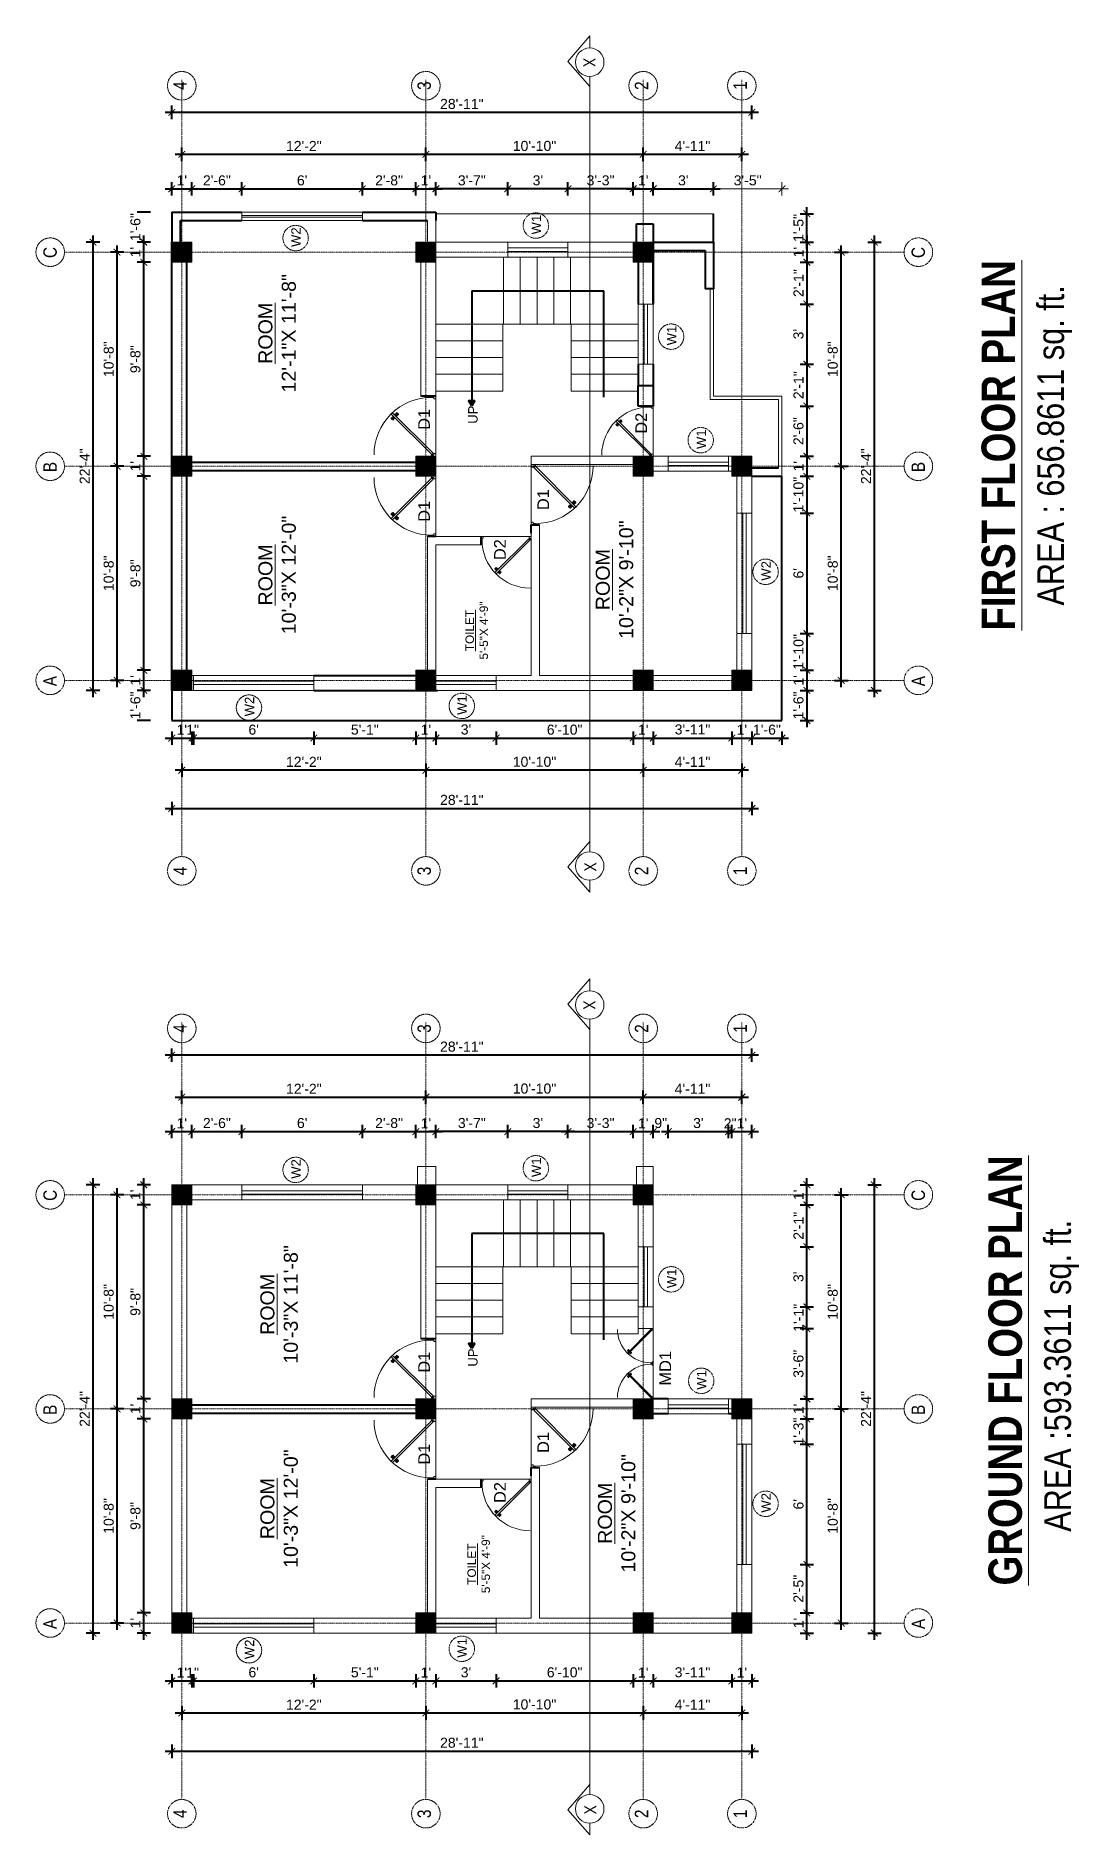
# Model space of a CAD drawing. Header units: inches. Extents: x 141029 to 166402, y -23568 to -18036.
# Drawn here: x 164742 to 165366, y -20936 to -19861 of the extents above; entities that cross this region are included whole.
import ezdxf

# ---------------------------------------------------------------- set-up
doc = ezdxf.new("R2010")
doc.units = ezdxf.units.IN
doc.header["$LTSCALE"] = 0.5
doc.header["$MEASUREMENT"] = 0
doc.header["$PDMODE"] = 66
doc.linetypes.add('CENTER', pattern=[2, 1.25, -0.25, 0.25, -0.25])
for name, color, linetype, lineweight in [('Annotate-Lite.w', 177, 'Continuous', 9), ('Annotations-Bold.w', 177, 'Continuous', 13), ('door', 202, 'Continuous', 5), ('DOOR & WIN', 1, 'Continuous', 25), ('PUERTAS', 7, 'Continuous', 9), ('TEXT', 220, 'Continuous', 9), ('Text-100.w', 254, 'Continuous', 9), ('wall', 1, 'Continuous', 40)]:
    doc.layers.add(name, color=color, linetype=linetype, lineweight=lineweight)
doc.styles.add('ARAIL', font='ARIALN.TTF')
doc.styles.add('arial', font='arial.ttf')
doc.styles.add('DIMTEXT', font='arial.ttf', dxfattribs={"height": 6})
doc.styles.add('gaurav', font='arial.ttf')
doc.styles.get("Standard").update_dxf_attribs({"font": 'arial.ttf'})
doc.dimstyles.new('1 by 96', dxfattribs={"dimtxt": 6, "dimasz": 4, "dimexe": 4, "dimexo": 4, "dimgap": 2, "dimtad": 1, "dimdec": 0, "dimzin": 0, "dimdsep": 46, "dimlunit": 4, "dimtxsty": 'Standard', "dimblk": 'ARCHTICK', "dimcen": 0, "dimdle": 4, "dimadec": 0, "dimazin": 0, "dimtfac": 1, "dimtdec": 0, "dimtix": 1, "dimtofl": 0, "dimtmove": 1, "dimatfit": 3, "dimldrblk": 'ARCHTICK', "dimfxl": 4, "dimfxlon": 1, "dimtolj": 1, "dimtzin": 0, "dimlwd": -1, "dimlwe": -1, "dimarcsym": 0})

msp = doc.modelspace()

# ---------------------------------------------------------------- texts
at = {"layer": 'Annotations-Bold.w', "color": 0, "linetype": 'CENTER', "ltscale": 0.3, "attachment_point": 1, "rotation": 90}
for s, width, insert, char_height, style in [('4', 6.539, (164824.4, -19892.8), 8, 'ARAIL'), ('3', 6.539, (164970.4, -19892.8), 8, 'ARAIL'), ('2', 6.539, (165100.4, -19892.8), 8, 'ARAIL'), ('1', 6.539, (165159.4, -19892.8), 8, 'ARAIL'), ('W1', 8, (165038.6, -19979.2), 5.6, 'gaurav'), ('W2', 8, (164894.9, -19986.7), 5.6, 'gaurav'), ('C', 6.539, (164746.6, -19993.3), 8, 'ARAIL'), ('C', 6.539, (165265.9, -19993.3), 8, 'ARAIL'), ('W1', 8, (165119.6, -20045.5), 5.6, 'gaurav'), ('UP', 8, (165000.7, -20092.4), 5.6, 'gaurav'), ('W1', 8, (165137.3, -20107.5), 5.6, 'gaurav'), ('B', 6.539, (164746.6, -20121.3), 8, 'ARAIL'), ('B', 6.539, (165265.9, -20121.3), 8, 'ARAIL'), ('W2', 8, (165176.1, -20186.2), 5.6, 'gaurav'), ('A', 6.539, (164746.6, -20249.3), 8, 'ARAIL'), ('A', 6.539, (165265.9, -20249.3), 8, 'ARAIL'), ('W2', 8, (164867.1, -20267.3), 5.6, 'gaurav'), ('W1', 8, (164994.3, -20266.4), 5.6, 'gaurav'), ('4', 6.539, (164824.4, -20362.3), 8, 'ARAIL'), ('3', 6.539, (164970.4, -20362.3), 8, 'ARAIL'), ('2', 6.539, (165100.4, -20362.3), 8, 'ARAIL'), ('1', 6.539, (165159.4, -20362.3), 8, 'ARAIL'), ('4', 6.539, (164824.4, -20456.5), 8, 'ARAIL'), ('3', 6.539, (164970.4, -20456.5), 8, 'ARAIL'), ('2', 6.539, (165100.4, -20456.5), 8, 'ARAIL'), ('1', 6.539, (165159.4, -20456.5), 8, 'ARAIL'), ('W2', 8, (164894.9, -20543.8), 5.6, 'gaurav'), ('W1', 8, (165038.6, -20542.8), 5.6, 'gaurav'), ('C', 6.539, (164746.6, -20557), 8, 'ARAIL'), ('C', 6.539, (165265.9, -20557), 8, 'ARAIL'), ('W1', 8, (165119.6, -20609.2), 5.6, 'gaurav'), ('UP', 8, (165000.7, -20656.1), 5.6, 'gaurav'), ('W1', 8, (165137.5, -20669.9), 5.6, 'gaurav'), ('B', 6.539, (164746.6, -20685), 8, 'ARAIL'), ('B', 6.539, (165265.9, -20685), 8, 'ARAIL'), ('W2', 8, (165176.1, -20743.4), 5.6, 'gaurav'), ('A', 6.539, (164746.6, -20813), 8, 'ARAIL'), ('A', 6.539, (165265.9, -20813), 8, 'ARAIL'), ('W2', 8, (164867.1, -20831), 5.6, 'gaurav'), ('W1', 8, (164994.3, -20830.1), 5.6, 'gaurav'), ('4', 6.539, (164824.4, -20926), 8, 'ARAIL'), ('3', 6.539, (164970.4, -20926), 8, 'ARAIL'), ('2', 6.539, (165100.4, -20926), 8, 'ARAIL'), ('1', 6.539, (165159.4, -20926), 8, 'ARAIL')]:
    msp.add_mtext_dynamic_manual_height_columns(s, width=width, gutter_width=100, heights=[0], dxfattribs=dict(at, insert=insert, char_height=char_height, style=style))
at = {"layer": 'Annotations-Bold.w', "color": 0, "linetype": 'CENTER', "ltscale": 0.3, "attachment_point": 2, "rotation": 90, "style": 'gaurav'}
for s, insert, char_height, width in [('{\\LROOM\\P}12\'-1"X 11\'-8"', (164875.2, -20038.3), 8.4, 77.271), ('{\\LROOM\\P}10\'-3"X 12\'-0"', (164875.2, -20182.8), 8.4, 77.271), ('{\\LROOM\\P}10\'-2"X 9\'-10"', (165077, -20185.6), 8.4, 77.271), ('{\\LTOILET\\P}5\'-5"X 4\'-9"', (164999.1, -20216), 5.04, 46.363), ('{\\LROOM\\P}10\'-3"X 11\'-8"', (164876.4, -20618.9), 8.4, 77.271), ('{\\LROOM\\P}10\'-3"X 12\'-0"', (164876.4, -20741), 8.4, 77.271), ('{\\LROOM\\P}10\'-2"X 9\'-10"', (165078.3, -20743.8), 8.4, 77.271), ('{\\LTOILET\\P}5\'-5"X 4\'-9"', (165000.3, -20774.2), 5.04, 46.363)]:
    msp.add_mtext(s, dxfattribs=dict(at, insert=insert, char_height=char_height, width=width))
at = {"layer": 'TEXT', "style": 'DIMTEXT'}
for s, p in [('D1', (164977.8, -20096)), ('D2', (165107.7, -20098.3)), ('D1', (165049.1, -20144)), ('D1', (164977.8, -20151)), ('D2', (165023.2, -20173.9)), ('D1', (164977.8, -20659.7)), ('MD1', (165122.1, -20667.4)), ('D1', (164977.8, -20714.7)), ('D1', (165049.1, -20707.7)), ('D2', (165023.2, -20737.6))]:
    msp.add_text(s, height=7, rotation=90, dxfattribs=at).set_placement(p)
at = {"layer": 'TEXT', "char_height": 7.2, "style": 'ARAIL'}
for insert, attachment_point, rotation in [((165069.5, -19879.1), 9, 270), ((165077.4, -20360.1), 7, 90), ((165069.5, -20442.7), 9, 270), ((165077.4, -20923.8), 7, 90)]:
    msp.add_mtext_dynamic_manual_height_columns('X', width=125.465, gutter_width=90, heights=[0], dxfattribs=dict(at, insert=insert, attachment_point=attachment_point, rotation=rotation))
at = {"layer": 'Text-100.w', "char_height": 20, "width": 569.102, "attachment_point": 2, "rotation": 90, "style": 'arial'}
for s, insert in [('\\A1;{\\fArial Narrow|b1|i0|c0|p34;\\LFIRST FLOOR PLAN\\P\\fArial Narrow|b0|i0|c0|p34;\\H0.8x;\\lAREA : 656.8611 sq. ft.}', (165307.8, -20105.3)), ('\\A1;{\\fArial Narrow|b1|i0|c0|p34;\\L GROUND FLOOR PLAN\\P\\fArial Narrow|b0|i0|c0|p34;\\H0.8x;\\lAREA :593.3611 sq. ft.}', (165311.9, -20661.6))]:
    msp.add_mtext(s, dxfattribs=dict(at, insert=insert))

# ---------------------------------------------------------------- blocks, each defined once
blk = doc.blocks.new('2ft6in')
at = {"layer": 'PUERTAS', "color": 2}
for p, q in [((0.8, 2.1), (21, 22.3)), ((21.7, 21.6), (1.5, 1.4)), ((18.3, 21.8), (18.3, 21.8)), ((21.7, 21.6), (21, 22.3)), ((21.2, 18.9), (21.2, 18.9)), ((0, 2), (0, 0)), ((0.6, 2), (0, 2)), ((1.3, 0), (0, 0)), ((0.6, 1.3), (0.6, 2)), ((0.7, 1.3), (0.6, 1.3)), ((0.7, 1.3), (0.7, 2)), ((0.7, 1), (0.7, 1.3)), ((1.3, 1), (0.7, 1)), ((1.4, 1.6), (0.8, 2.1)), ((1.3, 1.5), (0.8, 2.1)), ((1.4, 1.6), (1.3, 1.5)), ((1.5, 1.4), (1.3, 1.5)), ((1.3, 0), (1.3, 1)), ((28.7, 0), (28.7, 1)), ((28.7, 1), (29.3, 1)), ((28.7, 0), (30, 0)), ((29.3, 1), (29.3, 2)), ((29.3, 2), (30, 2)), ((30, 0), (30, 2))]:
    blk.add_line(p, q, dxfattribs=at)
at = {"layer": 'PUERTAS', "color": 1}
for p, q in [((18.1, 21.5), (18.5, 21.9)), ((18.1, 21.4), (18.5, 21.9)), ((18.1, 21.5), (18.1, 21.5)), ((18.9, 22.3), (18.5, 21.9)), ((18.8, 22.2), (18.5, 21.9)), ((18.8, 22.2), (18.8, 22.2)), ((19.5, 21.6), (19, 22.3)), ((18.7, 20.8), (18.1, 21.3)), ((18.8, 20.8), (19.2, 21.2)), ((18.8, 20.2), (19.1, 20.6)), ((18.9, 20.1), (18.8, 20.1)), ((18.9, 20.9), (18.9, 20.9)), ((19, 20.9), (19.2, 21.1)), ((19.1, 20.8), (19, 20.9)), ((19.1, 20.8), (19.3, 21)), ((19.1, 20.7), (19.1, 20.7)), ((19.1, 20.6), (19.1, 20.6)), ((19.5, 21.5), (19.2, 21.2)), ((19.5, 21.3), (19.2, 21.1)), ((19.5, 21.2), (19.3, 21)), ((19.4, 21.4), (19.5, 21.4)), ((19.5, 21.2), (19.4, 21.3)), ((19.5, 19.4), (19.5, 19.4)), ((19.6, 21.2), (19.6, 21.2)), ((19.6, 19.4), (20, 19.7)), ((20.1, 21.5), (19.7, 21.2)), ((19.7, 21.2), (19.7, 21.2)), ((20, 19.7), (20, 19.7)), ((20.1, 19.7), (20.1, 19.7)), ((20.2, 21.5), (20.2, 21.5)), ((20.2, 19.7), (20.4, 19.9)), ((20.2, 19.4), (20.6, 19.8)), ((20.2, 19.7), (20.3, 19.6)), ((20.2, 19.3), (20.8, 18.6)), ((20.3, 19.6), (20.5, 19.8)), ((20.3, 19.5), (20.3, 19.5)), ((20.6, 20.1), (20.4, 19.9)), ((20.7, 20), (20.5, 19.8)), ((20.7, 20.2), (20.6, 20.2)), ((20.9, 20.1), (20.6, 19.8)), ((20.6, 20.1), (20.7, 20)), ((20.9, 20.7), (20.7, 20.3)), ((20.7, 20.3), (20.7, 20.3)), ((20.8, 20), (20.8, 20)), ((20.9, 20.8), (20.9, 20.8)), ((20.9, 18.6), (21.3, 19.1)), ((20.9, 18.7), (21.3, 19)), ((20.9, 18.7), (20.9, 18.7)), ((21, 20.1), (21.7, 19.6)), ((21.7, 19.5), (21.3, 19.1)), ((21.7, 19.4), (21.3, 19)), ((21.6, 19.4), (21.7, 19.4))]:
    blk.add_line(p, q, dxfattribs=at)
at = {"layer": 'PUERTAS', "color": 8}
for p, q in [((19, 20.9), (18.2, 21.6)), ((18.4, 21.9), (18.3, 21.8)), ((19.1, 21), (18.3, 21.7)), ((18.4, 21.9), (18.6, 22)), ((18.6, 22), (18.6, 22)), ((19.3, 21.3), (18.6, 22)), ((19.4, 21.4), (18.8, 22.1)), ((19.6, 21.5), (18.9, 22.3)), ((19.5, 21.5), (18.9, 22.3)), ((18.8, 20.8), (18, 21.4)), ((18.9, 20.8), (18.1, 21.5)), ((18.9, 20.3), (19.2, 20.7)), ((19.1, 20.8), (19, 20.9)), ((19.2, 20.9), (19.1, 21)), ((19.1, 20.8), (19.1, 20.9)), ((19.1, 20.4), (19.3, 20.8)), ((19.3, 20.9), (19.2, 21)), ((19.4, 21.1), (19.3, 21.2)), ((19.3, 20.6), (19.3, 20.8)), ((19.5, 21.2), (19.4, 21.3)), ((19.5, 21.2), (19.4, 21.3)), ((19.5, 21.1), (19.4, 21.2)), ((19.4, 20.8), (19.4, 20.9)), ((19.6, 20.9), (19.4, 20.9)), ((19.7, 21.1), (19.5, 21)), ((20.1, 21.4), (19.6, 21.1)), ((19.9, 21.2), (19.6, 21.1)), ((19.7, 19.5), (20.1, 19.8)), ((19.9, 19.7), (20.2, 19.8)), ((20.1, 19.9), (20.3, 19.9)), ((20.2, 20), (20.3, 20)), ((20.2, 19.7), (20.3, 19.6)), ((20.2, 19.7), (20.3, 19.6)), ((20.2, 19.4), (20.9, 18.7)), ((20.2, 19.4), (20.8, 18.6)), ((20.3, 20.1), (20.4, 20)), ((20.3, 19.8), (20.4, 19.7)), ((20.3, 19.5), (21, 18.8)), ((20.5, 20.3), (20.4, 20.1)), ((20.4, 19.8), (20.4, 19.7)), ((20.7, 20.5), (20.5, 20.2)), ((20.5, 20), (20.6, 19.9)), ((20.5, 19.6), (21.1, 18.9)), ((20.8, 20.6), (20.6, 20.2)), ((20.6, 20.1), (20.7, 20)), ((20.6, 20.1), (20.7, 20)), ((20.6, 20), (20.7, 20)), ((20.7, 19.9), (21.4, 19.2)), ((20.8, 20), (21.6, 19.3)), ((20.9, 20.1), (21.7, 19.5)), ((21, 20.1), (21.7, 19.5)), ((21.3, 19), (21.2, 18.9)), ((21.3, 19), (21.4, 19.1)), ((21.4, 19.2), (21.4, 19.1)), ((0, 0), (30, 0))]:
    blk.add_line(p, q, dxfattribs=at)
at = {"layer": 'PUERTAS', "color": 2}
for radius in [0.129, 0.0627]:
    blk.add_circle((0.7, 2.1), radius, dxfattribs=at)
at = {"layer": 'PUERTAS', "color": 8}
blk.add_arc((0.7, 2.1), 28.7, 359.7285, 90.0333, dxfattribs=at)
at = {"layer": 'PUERTAS', "color": 1}
for centre, start, end in [((18.9, 22.2), 38.9236, 135), ((19.5, 21.6), 315, 38.9236), ((18.8, 20.8), 231.0764, 315), ((18.9, 20.2), 135, 225), ((19, 20.9), 225, 315), ((19.2, 20.7), 135, 219.7428), ((19.1, 20.6), 315, 39.7428), ((19.4, 21.4), 315, 45), ((19.6, 21.2), 50.2572, 135), ((19.6, 19.5), 225, 315), ((19.7, 21.3), 230.2572, 315), ((20.1, 19.6), 50.2572, 135), ((20.2, 21.4), 45, 135), ((20.2, 19.7), 230.2572, 315), ((20.3, 19.4), 135, 218.9236), ((20.4, 19.5), 135, 225), ((20.7, 20.3), 135, 219.7428), ((20.6, 20.2), 315, 39.7428), ((20.8, 20), 45, 135), ((20.8, 18.7), 218.9236, 315), ((20.9, 20.7), 315, 45), ((21, 20.1), 51.0764, 135), ((21.7, 19.5), 315, 51.0764)]:
    blk.add_arc(centre, 0.0667, start, end, dxfattribs=at)
blk = doc.blocks.new('*U216')
at = {"color": 3}
blk.add_blockref('2ft6in', (0, 0), dxfattribs=at)
blk = doc.blocks.new('3ft')
at = {"layer": 'PUERTAS', "color": 6}
for p, q in [((1, 2.5), (25.2, 26.7)), ((26, 25.9), (1.8, 1.6)), ((26, 25.9), (25.2, 26.7)), ((0, 2.4), (0, 0)), ((0.7, 2.4), (0, 2.4)), ((1.6, 0), (0, 0)), ((0.7, 1.5), (0.7, 2.4)), ((0.8, 1.5), (0.7, 1.5)), ((0.8, 1.5), (0.8, 2.4)), ((0.8, 1.2), (0.8, 1.5)), ((1.6, 1.2), (0.8, 1.2)), ((1.6, 1.8), (0.9, 2.5)), ((1.6, 1.9), (1, 2.5)), ((1.6, 1.9), (1.6, 1.8)), ((1.8, 1.6), (1.6, 1.8)), ((1.6, 0), (1.6, 1.2)), ((34.4, 0), (34.4, 1.2)), ((34.4, 1.2), (35.2, 1.2)), ((34.4, 0), (36, 0)), ((35.2, 1.2), (35.2, 2.4)), ((35.2, 2.4), (36, 2.4)), ((36, 0), (36, 2.4))]:
    blk.add_line(p, q, dxfattribs=at)
at = {"layer": 'PUERTAS', "color": 8}
for p, q in [((22.6, 24.9), (21.6, 25.7)), ((22.6, 25), (21.7, 25.7)), ((22.7, 25.1), (21.8, 25.9)), ((22.1, 26.3), (22, 26.1)), ((22.9, 25.2), (22, 26.1)), ((22.1, 26.3), (22.3, 26.4)), ((22.3, 26.4), (22.3, 26.4)), ((23.2, 25.5), (22.3, 26.4)), ((23.3, 25.7), (22.5, 26.6)), ((23.5, 25.8), (22.7, 26.8)), ((23.4, 25.8), (22.7, 26.7)), ((22.7, 24.3), (23, 24.8)), ((23, 25), (22.8, 25.1)), ((23, 25), (22.9, 25.2)), ((23, 25), (22.9, 25.1)), ((22.9, 24.5), (23.1, 24.9)), ((23.1, 25.1), (23, 25.2)), ((23.1, 24.8), (23.2, 25)), ((23.3, 25.3), (23.2, 25.4)), ((23.4, 25.4), (23.3, 25.6)), ((23.4, 25.4), (23.3, 25.5)), ((23.4, 25.4), (23.3, 25.5)), ((23.3, 24.9), (23.3, 25.1)), ((23.5, 25.1), (23.3, 25.1)), ((23.6, 25.3), (23.4, 25.2)), ((23.9, 25.5), (23.5, 25.3)), ((24.1, 25.7), (23.6, 25.4)), ((23.6, 23.4), (24.1, 23.7)), ((23.8, 23.6), (24.2, 23.8)), ((24.1, 23.8), (24.3, 23.9)), ((24.2, 24), (24.4, 24)), ((24.2, 23.3), (25, 22.3)), ((24.3, 23.7), (24.4, 23.6)), ((24.3, 23.7), (24.5, 23.6)), ((24.3, 23.6), (24.4, 23.5)), ((24.3, 23.3), (25.1, 22.4)), ((24.4, 24.2), (24.4, 24)), ((24.4, 23.8), (24.5, 23.7)), ((24.4, 23.4), (25.2, 22.5)), ((24.6, 24.3), (24.5, 24.1)), ((24.5, 23.6), (25.4, 22.7)), ((24.8, 24.6), (24.6, 24.2)), ((24.6, 24), (24.7, 23.9)), ((25, 24.8), (24.7, 24.3)), ((24.7, 24.1), (24.8, 23.9)), ((24.7, 24.1), (24.8, 24)), ((24.8, 24.1), (24.9, 24)), ((24.8, 23.8), (25.7, 23)), ((25, 24), (25.9, 23.2)), ((25.1, 24.2), (26.1, 23.4)), ((25.1, 24.1), (26, 23.3)), ((25.6, 22.8), (25.4, 22.7)), ((25.6, 22.8), (25.7, 23)), ((25.7, 23), (25.7, 23)), ((0, 0), (36, 0))]:
    blk.add_line(p, q, dxfattribs=at)
at = {"layer": 'PUERTAS', "color": 1}
for p, q in [((21.7, 25.8), (22.1, 26.3)), ((21.7, 25.7), (22.2, 26.2)), ((21.7, 25.8), (21.7, 25.8)), ((22.5, 25), (21.7, 25.6)), ((22.6, 26.7), (22.1, 26.3)), ((22.7, 26.7), (22.2, 26.2)), ((22.6, 26.7), (22.6, 26.7)), ((22.6, 25), (23, 25.4)), ((22.6, 24.3), (22.9, 24.7)), ((22.6, 24.1), (22.6, 24.1)), ((22.7, 25.1), (22.7, 25.1)), ((23.4, 25.9), (22.8, 26.7)), ((22.8, 25.1), (23.1, 25.3)), ((22.9, 25), (22.8, 25.1)), ((22.9, 24.9), (23.2, 25.2)), ((22.9, 24.8), (22.9, 24.8)), ((22.9, 24.7), (22.9, 24.7)), ((23.4, 25.8), (23, 25.4)), ((23.3, 25.6), (23.1, 25.3)), ((23.5, 25.5), (23.2, 25.2)), ((23.3, 25.7), (23.3, 25.7)), ((23.4, 25.5), (23.3, 25.6)), ((23.4, 23.3), (23.4, 23.3)), ((23.6, 25.5), (23.6, 25.5)), ((23.6, 23.3), (24, 23.6)), ((24.1, 25.8), (23.7, 25.5)), ((23.7, 25.5), (23.7, 25.5)), ((24, 23.6), (24, 23.6)), ((24.1, 23.6), (24.1, 23.6)), ((24.3, 25.8), (24.3, 25.8)), ((24.3, 23.6), (24.5, 23.9)), ((24.3, 23.3), (24.7, 23.7)), ((24.3, 23.6), (24.4, 23.5)), ((24.3, 23.2), (24.9, 22.4)), ((24.4, 23.5), (24.6, 23.8)), ((24.4, 23.4), (24.4, 23.4)), ((24.8, 24.1), (24.5, 23.9)), ((24.9, 24), (24.6, 23.8)), ((25.1, 24.1), (24.7, 23.7)), ((25.1, 24.8), (24.8, 24.4)), ((24.8, 24.4), (24.8, 24.4)), ((24.8, 24.3), (24.8, 24.3)), ((24.8, 24.1), (24.9, 24)), ((25, 24), (25, 24)), ((25, 22.4), (25.5, 22.9)), ((25.1, 25), (25.1, 25)), ((25.1, 22.4), (25.6, 22.8)), ((25.1, 22.4), (25.1, 22.4)), ((25.2, 24.1), (26, 23.5)), ((26, 23.4), (25.5, 22.9)), ((26, 23.3), (25.6, 22.8)), ((26, 23.3), (26, 23.3))]:
    blk.add_line(p, q, dxfattribs=at)
at = {"layer": 'PUERTAS', "color": 2}
for p, q in [((22, 26.1), (22, 26.1)), ((25.4, 22.7), (25.4, 22.7))]:
    blk.add_line(p, q, dxfattribs=at)
at = {"layer": 'PUERTAS', "color": 6}
for radius in [0.155, 0.0752]:
    blk.add_circle((0.8, 2.6), radius, dxfattribs=at)
blk.add_arc((0.8, 2.6), 34.4, 359.7285, 90.0333, dxfattribs=at)
at = {"layer": 'PUERTAS', "color": 1}
for centre, start, end in [((22.5, 25), 231.0764, 315), ((22.7, 24.2), 135, 225), ((22.7, 26.7), 38.9236, 135), ((22.8, 25.1), 225, 315), ((23, 24.9), 135, 219.7428), ((22.9, 24.8), 315, 39.7428), ((23.3, 25.6), 315, 45), ((23.4, 25.9), 315, 38.9236), ((23.5, 23.4), 225, 315), ((23.5, 25.4), 50.2572, 135), ((23.6, 25.5), 230.2572, 315), ((24.1, 23.6), 50.2572, 135), ((24.2, 25.7), 45, 135), ((24.2, 23.7), 230.2572, 315), ((24.3, 23.2), 135, 218.9236), ((24.4, 23.5), 135, 225), ((24.8, 24.3), 135, 219.7428), ((24.7, 24.2), 315, 39.7428), ((24.9, 24), 45, 135), ((25, 22.4), 218.9236, 315), ((25, 24.9), 315, 45), ((25.2, 24.1), 51.0764, 135), ((26, 23.4), 315, 51.0764)]:
    blk.add_arc(centre, 0.08, start, end, dxfattribs=at)
blk = doc.blocks.new('*U213')
at = {"color": 3, "xscale": -1}
blk.add_blockref('3ft', (42, 0), dxfattribs=at)
blk = doc.blocks.new('*U215')
at = {"color": 3, "xscale": -1}
blk.add_blockref('2ft6in', (42, 0), dxfattribs=at)
blk = doc.blocks.new('MAIN DLOOR')
at = {"layer": 'door', "color": 3, "yscale": 0.7999999999374268, "zscale": 0.7999999998966563, "rotation": 180}
for p, xscale in [((11264.7, 306.6), 0.7999999999592546), ((11245.5, 306.6), -0.7999999999592546)]:
    blk.add_blockref('*U215', p, dxfattribs=dict(at, xscale=xscale))
blk = doc.blocks.new('_ArchTick')
at = {"color": 0, "linetype": 'ByBlock', "const_width": 0.15}
blk.add_lwpolyline([(-0.5, -0.5), (0.5, 0.5)], dxfattribs=at)
blk = doc.blocks.new('*D675')
at = {"layer": 'Defpoints', "color": 0, "transparency": 16777216}
for p in [(164806.7, -20803.4), (164823.4, -20803.4), (164823.4, -20815.4)]:
    blk.add_point(p, dxfattribs=at)
at = {"layer": 'wall', "color": 0, "transparency": 16777216}
for p, q in [((164806.7, -20819.4), (164806.7, -20799.4)), ((164810.7, -20803.4), (164802.7, -20803.4)), ((164810.7, -20815.4), (164802.7, -20815.4))]:
    blk.add_line(p, q, dxfattribs=at)
at = {"layer": 'wall', "color": 0, "transparency": 16777216, "xscale": 4, "yscale": 4, "zscale": 4}
for p, rotation in [((164806.7, -20803.4), 90), ((164806.7, -20815.4), 270)]:
    blk.add_blockref('_ArchTick', p, dxfattribs=dict(at, rotation=rotation))
at = {"layer": 'wall', "color": 0, "transparency": 16777216, "insert": (164801.7, -20809.4), "char_height": 6, "attachment_point": 5, "rotation": 90}
blk.add_mtext("\\A1;1'", dxfattribs=at)
blk = doc.blocks.new('*D676')
at = {"layer": 'Defpoints', "color": 0, "transparency": 16777216}
for p in [(164806.7, -20687.4), (164823.4, -20687.4), (164823.4, -20803.4)]:
    blk.add_point(p, dxfattribs=at)
at = {"layer": 'wall', "color": 0, "transparency": 16777216}
for p, q in [((164806.7, -20807.4), (164806.7, -20683.4)), ((164810.7, -20687.4), (164802.7, -20687.4)), ((164810.7, -20803.4), (164802.7, -20803.4))]:
    blk.add_line(p, q, dxfattribs=at)
at = {"layer": 'wall', "color": 0, "transparency": 16777216, "xscale": 4, "yscale": 4, "zscale": 4}
for p, rotation in [((164806.7, -20687.4), 90), ((164806.7, -20803.4), 270)]:
    blk.add_blockref('_ArchTick', p, dxfattribs=dict(at, rotation=rotation))
at = {"layer": 'wall', "color": 0, "transparency": 16777216, "insert": (164801.7, -20745.4), "char_height": 6, "attachment_point": 5, "rotation": 90}
blk.add_mtext('\\A1;9\'-8"', dxfattribs=at)
blk = doc.blocks.new('*D677')
at = {"layer": 'Defpoints', "color": 0, "transparency": 16777216}
for p in [(164806.7, -20675.4), (164823.4, -20675.4), (164823.4, -20687.4)]:
    blk.add_point(p, dxfattribs=at)
at = {"layer": 'wall', "color": 0, "transparency": 16777216}
for p, q in [((164806.7, -20691.4), (164806.7, -20671.4)), ((164810.7, -20675.4), (164802.7, -20675.4)), ((164810.7, -20687.4), (164802.7, -20687.4))]:
    blk.add_line(p, q, dxfattribs=at)
at = {"layer": 'wall', "color": 0, "transparency": 16777216, "xscale": 4, "yscale": 4, "zscale": 4}
for p, rotation in [((164806.7, -20675.4), 90), ((164806.7, -20687.4), 270)]:
    blk.add_blockref('_ArchTick', p, dxfattribs=dict(at, rotation=rotation))
at = {"layer": 'wall', "color": 0, "transparency": 16777216, "insert": (164801.7, -20681.4), "char_height": 6, "attachment_point": 5, "rotation": 90}
blk.add_mtext("\\A1;1'", dxfattribs=at)
blk = doc.blocks.new('*D678')
at = {"layer": 'Defpoints', "color": 0, "transparency": 16777216}
for p in [(164806.7, -20559.4), (164823.4, -20559.4), (164823.4, -20675.4)]:
    blk.add_point(p, dxfattribs=at)
at = {"layer": 'wall', "color": 0, "transparency": 16777216}
for p, q in [((164810.7, -20559.4), (164802.7, -20559.4)), ((164806.7, -20679.4), (164806.7, -20555.4)), ((164810.7, -20675.4), (164802.7, -20675.4))]:
    blk.add_line(p, q, dxfattribs=at)
at = {"layer": 'wall', "color": 0, "transparency": 16777216, "xscale": 4, "yscale": 4, "zscale": 4}
for p, rotation in [((164806.7, -20559.4), 90), ((164806.7, -20675.4), 270)]:
    blk.add_blockref('_ArchTick', p, dxfattribs=dict(at, rotation=rotation))
at = {"layer": 'wall', "color": 0, "transparency": 16777216, "insert": (164801.7, -20617.4), "char_height": 6, "attachment_point": 5, "rotation": 90}
blk.add_mtext('\\A1;9\'-8"', dxfattribs=at)
blk = doc.blocks.new('*D679')
at = {"layer": 'Defpoints', "color": 0, "transparency": 16777216}
for p in [(164806.7, -20547.4), (164823.4, -20547.4), (164823.4, -20559.4)]:
    blk.add_point(p, dxfattribs=at)
at = {"layer": 'wall', "color": 0, "transparency": 16777216}
for p, q in [((164806.7, -20563.4), (164806.7, -20543.4)), ((164810.7, -20547.4), (164802.7, -20547.4)), ((164810.7, -20559.4), (164802.7, -20559.4))]:
    blk.add_line(p, q, dxfattribs=at)
at = {"layer": 'wall', "color": 0, "transparency": 16777216, "xscale": 4, "yscale": 4, "zscale": 4}
for p, rotation in [((164806.7, -20547.4), 90), ((164806.7, -20559.4), 270)]:
    blk.add_blockref('_ArchTick', p, dxfattribs=dict(at, rotation=rotation))
at = {"layer": 'wall', "color": 0, "transparency": 16777216, "insert": (164801.7, -20553.4), "char_height": 6, "attachment_point": 5, "rotation": 90}
blk.add_mtext("\\A1;1'", dxfattribs=at)
blk = doc.blocks.new('*D680')
at = {"layer": 'Defpoints', "color": 0, "transparency": 16777216}
for p in [(164790.7, -20681.4), (164823.4, -20681.4), (164823.4, -20809.4)]:
    blk.add_point(p, dxfattribs=at)
at = {"layer": 'wall', "color": 0, "transparency": 16777216}
for p, q in [((164794.7, -20681.4), (164786.7, -20681.4)), ((164790.7, -20813.4), (164790.7, -20677.4)), ((164794.7, -20809.4), (164786.7, -20809.4))]:
    blk.add_line(p, q, dxfattribs=at)
at = {"layer": 'wall', "color": 0, "transparency": 16777216, "xscale": 4, "yscale": 4, "zscale": 4}
for p, rotation in [((164790.7, -20681.4), 90), ((164790.7, -20809.4), 270)]:
    blk.add_blockref('_ArchTick', p, dxfattribs=dict(at, rotation=rotation))
at = {"layer": 'wall', "color": 0, "transparency": 16777216, "insert": (164785.7, -20745.4), "char_height": 6, "attachment_point": 5, "rotation": 90}
blk.add_mtext('\\A1;10\'-8"', dxfattribs=at)
blk = doc.blocks.new('*D689')
at = {"layer": 'Defpoints', "color": 0, "transparency": 16777216}
for p in [(164790.7, -20553.4), (164823.4, -20553.4), (164823.4, -20681.4)]:
    blk.add_point(p, dxfattribs=at)
at = {"layer": 'wall', "color": 0, "transparency": 16777216}
for p, q in [((164794.7, -20553.4), (164786.7, -20553.4)), ((164790.7, -20685.4), (164790.7, -20549.4)), ((164794.7, -20681.4), (164786.7, -20681.4))]:
    blk.add_line(p, q, dxfattribs=at)
at = {"layer": 'wall', "color": 0, "transparency": 16777216, "xscale": 4, "yscale": 4, "zscale": 4}
for p, rotation in [((164790.7, -20553.4), 90), ((164790.7, -20681.4), 270)]:
    blk.add_blockref('_ArchTick', p, dxfattribs=dict(at, rotation=rotation))
at = {"layer": 'wall', "color": 0, "transparency": 16777216, "insert": (164785.7, -20617.4), "char_height": 6, "attachment_point": 5, "rotation": 90}
blk.add_mtext('\\A1;10\'-8"', dxfattribs=at)
blk = doc.blocks.new('*D690')
at = {"layer": 'Defpoints', "color": 0, "transparency": 16777216}
for p in [(164776.3, -20547.4), (164823.4, -20547.4), (164823.4, -20815.4)]:
    blk.add_point(p, dxfattribs=at)
at = {"layer": 'wall', "color": 0, "transparency": 16777216}
for p, q in [((164776.3, -20819.4), (164776.3, -20543.4)), ((164780.3, -20547.4), (164772.3, -20547.4)), ((164780.3, -20815.4), (164772.3, -20815.4))]:
    blk.add_line(p, q, dxfattribs=at)
at = {"layer": 'wall', "color": 0, "transparency": 16777216, "xscale": 4, "yscale": 4, "zscale": 4}
for p, rotation in [((164776.3, -20547.4), 90), ((164776.3, -20815.4), 270)]:
    blk.add_blockref('_ArchTick', p, dxfattribs=dict(at, rotation=rotation))
at = {"layer": 'wall', "color": 0, "transparency": 16777216, "insert": (164771.3, -20681.4), "char_height": 6, "attachment_point": 5, "rotation": 90}
blk.add_mtext('\\A1;22\'-4"', dxfattribs=at)
blk = doc.blocks.new('*D691')
at = {"layer": 'Defpoints', "color": 0, "transparency": 16777216}
for p in [(164823.4, -20815.4), (164835.4, -20815.4), (164835.4, -20844)]:
    blk.add_point(p, dxfattribs=at)
at = {"layer": 'wall', "color": 0, "transparency": 16777216}
for p, q in [((164819.4, -20844), (164839.4, -20844)), ((164823.4, -20840), (164823.4, -20848)), ((164835.4, -20840), (164835.4, -20848))]:
    blk.add_line(p, q, dxfattribs=at)
at = {"layer": 'wall', "color": 0, "transparency": 16777216, "xscale": 4, "yscale": 4, "zscale": 4, "rotation": 180}
blk.add_blockref('_ArchTick', (164823.4, -20844), dxfattribs=at)
at = {"layer": 'wall', "color": 0, "transparency": 16777216, "xscale": 4, "yscale": 4, "zscale": 4}
blk.add_blockref('_ArchTick', (164835.4, -20844), dxfattribs=at)
at = {"layer": 'wall', "color": 0, "transparency": 16777216, "insert": (164829.4, -20839), "char_height": 6, "attachment_point": 5}
blk.add_mtext("\\A1;1'", dxfattribs=at)
blk = doc.blocks.new('*D692')
at = {"layer": 'Defpoints', "color": 0, "transparency": 16777216}
for p in [(164836.4, -20815.4), (164908.4, -20815.4), (164908.4, -20844)]:
    blk.add_point(p, dxfattribs=at)
at = {"layer": 'wall', "color": 0, "transparency": 16777216}
for p, q in [((164832.4, -20844), (164912.4, -20844)), ((164836.4, -20840), (164836.4, -20848)), ((164908.4, -20840), (164908.4, -20848))]:
    blk.add_line(p, q, dxfattribs=at)
at = {"layer": 'wall', "color": 0, "transparency": 16777216, "xscale": 4, "yscale": 4, "zscale": 4, "rotation": 180}
blk.add_blockref('_ArchTick', (164836.4, -20844), dxfattribs=at)
at = {"layer": 'wall', "color": 0, "transparency": 16777216, "xscale": 4, "yscale": 4, "zscale": 4}
blk.add_blockref('_ArchTick', (164908.4, -20844), dxfattribs=at)
at = {"layer": 'wall', "color": 0, "transparency": 16777216, "insert": (164872.4, -20838.9), "char_height": 6, "attachment_point": 5}
blk.add_mtext("\\A1;6'", dxfattribs=at)
blk = doc.blocks.new('*D693')
at = {"layer": 'Defpoints', "color": 0, "transparency": 16777216}
for p in [(164908.4, -20815.4), (164969.4, -20815.4), (164969.4, -20844)]:
    blk.add_point(p, dxfattribs=at)
at = {"layer": 'wall', "color": 0, "transparency": 16777216}
for p, q in [((164904.4, -20844), (164973.4, -20844)), ((164908.4, -20840), (164908.4, -20848)), ((164969.4, -20840), (164969.4, -20848))]:
    blk.add_line(p, q, dxfattribs=at)
at = {"layer": 'wall', "color": 0, "transparency": 16777216, "xscale": 4, "yscale": 4, "zscale": 4, "rotation": 180}
blk.add_blockref('_ArchTick', (164908.4, -20844), dxfattribs=at)
at = {"layer": 'wall', "color": 0, "transparency": 16777216, "xscale": 4, "yscale": 4, "zscale": 4}
blk.add_blockref('_ArchTick', (164969.4, -20844), dxfattribs=at)
at = {"layer": 'wall', "color": 0, "transparency": 16777216, "insert": (164938.9, -20838.9), "char_height": 6, "attachment_point": 5}
blk.add_mtext('\\A1;5\'-1"', dxfattribs=at)
blk = doc.blocks.new('*D694')
at = {"layer": 'Defpoints', "color": 0, "transparency": 16777216}
for p in [(164969.4, -20815.4), (164981.4, -20815.4), (164981.4, -20844)]:
    blk.add_point(p, dxfattribs=at)
at = {"layer": 'wall', "color": 0, "transparency": 16777216}
for p, q in [((164965.4, -20844), (164985.4, -20844)), ((164969.4, -20840), (164969.4, -20848)), ((164981.4, -20840), (164981.4, -20848))]:
    blk.add_line(p, q, dxfattribs=at)
at = {"layer": 'wall', "color": 0, "transparency": 16777216, "xscale": 4, "yscale": 4, "zscale": 4, "rotation": 180}
blk.add_blockref('_ArchTick', (164969.4, -20844), dxfattribs=at)
at = {"layer": 'wall', "color": 0, "transparency": 16777216, "xscale": 4, "yscale": 4, "zscale": 4}
blk.add_blockref('_ArchTick', (164981.4, -20844), dxfattribs=at)
at = {"layer": 'wall', "color": 0, "transparency": 16777216, "insert": (164975.4, -20839), "char_height": 6, "attachment_point": 5}
blk.add_mtext("\\A1;1'", dxfattribs=at)
blk = doc.blocks.new('*D695')
at = {"layer": 'Defpoints', "color": 0, "transparency": 16777216}
for p in [(164981.4, -20815.4), (165017.4, -20815.4), (165017.4, -20844)]:
    blk.add_point(p, dxfattribs=at)
at = {"layer": 'wall', "color": 0, "transparency": 16777216}
for p, q in [((164977.4, -20844), (165021.4, -20844)), ((164981.4, -20840), (164981.4, -20848)), ((165017.4, -20840), (165017.4, -20848))]:
    blk.add_line(p, q, dxfattribs=at)
at = {"layer": 'wall', "color": 0, "transparency": 16777216, "xscale": 4, "yscale": 4, "zscale": 4, "rotation": 180}
blk.add_blockref('_ArchTick', (164981.4, -20844), dxfattribs=at)
at = {"layer": 'wall', "color": 0, "transparency": 16777216, "xscale": 4, "yscale": 4, "zscale": 4}
blk.add_blockref('_ArchTick', (165017.4, -20844), dxfattribs=at)
at = {"layer": 'wall', "color": 0, "transparency": 16777216, "insert": (164999.4, -20838.9), "char_height": 6, "attachment_point": 5}
blk.add_mtext("\\A1;3'", dxfattribs=at)
blk = doc.blocks.new('*D696')
at = {"layer": 'Defpoints', "color": 0, "transparency": 16777216}
for p in [(165017.4, -20815.4), (165099.4, -20815.4), (165099.4, -20844)]:
    blk.add_point(p, dxfattribs=at)
at = {"layer": 'wall', "color": 0, "transparency": 16777216}
for p, q in [((165013.4, -20844), (165103.4, -20844)), ((165017.4, -20840), (165017.4, -20848)), ((165099.4, -20840), (165099.4, -20848))]:
    blk.add_line(p, q, dxfattribs=at)
at = {"layer": 'wall', "color": 0, "transparency": 16777216, "xscale": 4, "yscale": 4, "zscale": 4, "rotation": 180}
blk.add_blockref('_ArchTick', (165017.4, -20844), dxfattribs=at)
at = {"layer": 'wall', "color": 0, "transparency": 16777216, "xscale": 4, "yscale": 4, "zscale": 4}
blk.add_blockref('_ArchTick', (165099.4, -20844), dxfattribs=at)
at = {"layer": 'wall', "color": 0, "transparency": 16777216, "insert": (165058.4, -20838.9), "char_height": 6, "attachment_point": 5}
blk.add_mtext('\\A1;6\'-10"', dxfattribs=at)
blk = doc.blocks.new('*D697')
at = {"layer": 'Defpoints', "color": 0, "transparency": 16777216}
for p in [(165099.4, -20815.4), (165111.4, -20815.4), (165111.4, -20844)]:
    blk.add_point(p, dxfattribs=at)
at = {"layer": 'wall', "color": 0, "transparency": 16777216}
for p, q in [((165095.4, -20844), (165115.4, -20844)), ((165099.4, -20840), (165099.4, -20848)), ((165111.4, -20840), (165111.4, -20848))]:
    blk.add_line(p, q, dxfattribs=at)
at = {"layer": 'wall', "color": 0, "transparency": 16777216, "xscale": 4, "yscale": 4, "zscale": 4, "rotation": 180}
blk.add_blockref('_ArchTick', (165099.4, -20844), dxfattribs=at)
at = {"layer": 'wall', "color": 0, "transparency": 16777216, "xscale": 4, "yscale": 4, "zscale": 4}
blk.add_blockref('_ArchTick', (165111.4, -20844), dxfattribs=at)
at = {"layer": 'wall', "color": 0, "transparency": 16777216, "insert": (165105.4, -20839), "char_height": 6, "attachment_point": 5}
blk.add_mtext("\\A1;1'", dxfattribs=at)
blk = doc.blocks.new('*D698')
at = {"layer": 'Defpoints', "color": 0, "transparency": 16777216}
for p in [(165111.4, -20815.4), (165158.4, -20815.4), (165158.4, -20844)]:
    blk.add_point(p, dxfattribs=at)
at = {"layer": 'wall', "color": 0, "transparency": 16777216}
for p, q in [((165107.4, -20844), (165162.4, -20844)), ((165111.4, -20840), (165111.4, -20848)), ((165158.4, -20840), (165158.4, -20848))]:
    blk.add_line(p, q, dxfattribs=at)
at = {"layer": 'wall', "color": 0, "transparency": 16777216, "xscale": 4, "yscale": 4, "zscale": 4, "rotation": 180}
blk.add_blockref('_ArchTick', (165111.4, -20844), dxfattribs=at)
at = {"layer": 'wall', "color": 0, "transparency": 16777216, "xscale": 4, "yscale": 4, "zscale": 4}
blk.add_blockref('_ArchTick', (165158.4, -20844), dxfattribs=at)
at = {"layer": 'wall', "color": 0, "transparency": 16777216, "insert": (165134.9, -20838.9), "char_height": 6, "attachment_point": 5}
blk.add_mtext('\\A1;3\'-11"', dxfattribs=at)
blk = doc.blocks.new('*D699')
at = {"layer": 'Defpoints', "color": 0, "transparency": 16777216}
for p in [(165158.4, -20815.4), (165170.4, -20815.4), (165170.4, -20844)]:
    blk.add_point(p, dxfattribs=at)
at = {"layer": 'wall', "color": 0, "transparency": 16777216}
for p, q in [((165154.4, -20844), (165174.4, -20844)), ((165158.4, -20840), (165158.4, -20848)), ((165170.4, -20840), (165170.4, -20848))]:
    blk.add_line(p, q, dxfattribs=at)
at = {"layer": 'wall', "color": 0, "transparency": 16777216, "xscale": 4, "yscale": 4, "zscale": 4, "rotation": 180}
blk.add_blockref('_ArchTick', (165158.4, -20844), dxfattribs=at)
at = {"layer": 'wall', "color": 0, "transparency": 16777216, "xscale": 4, "yscale": 4, "zscale": 4}
blk.add_blockref('_ArchTick', (165170.4, -20844), dxfattribs=at)
at = {"layer": 'wall', "color": 0, "transparency": 16777216, "insert": (165164.4, -20839), "char_height": 6, "attachment_point": 5}
blk.add_mtext("\\A1;1'", dxfattribs=at)
blk = doc.blocks.new('*D700')
at = {"layer": 'Defpoints', "color": 0, "transparency": 16777216}
for p in [(165105.4, -20815.4), (165164.4, -20815.4), (165105.4, -20863.2)]:
    blk.add_point(p, dxfattribs=at)
at = {"layer": 'wall', "color": 0, "transparency": 16777216}
for p, q in [((165168.4, -20863.2), (165101.4, -20863.2)), ((165105.4, -20859.2), (165105.4, -20867.2)), ((165164.4, -20859.2), (165164.4, -20867.2))]:
    blk.add_line(p, q, dxfattribs=at)
at = {"layer": 'wall', "color": 0, "transparency": 16777216, "xscale": 4, "yscale": 4, "zscale": 4, "rotation": 180}
blk.add_blockref('_ArchTick', (165105.4, -20863.2), dxfattribs=at)
at = {"layer": 'wall', "color": 0, "transparency": 16777216, "xscale": 4, "yscale": 4, "zscale": 4}
blk.add_blockref('_ArchTick', (165164.4, -20863.2), dxfattribs=at)
at = {"layer": 'wall', "color": 0, "transparency": 16777216, "insert": (165134.9, -20858.2), "char_height": 6, "attachment_point": 5}
blk.add_mtext('\\A1;4\'-11"', dxfattribs=at)
blk = doc.blocks.new('*D701')
at = {"layer": 'Defpoints', "color": 0, "transparency": 16777216}
for p in [(164975.4, -20815.4), (165105.4, -20815.4), (164975.4, -20863.2)]:
    blk.add_point(p, dxfattribs=at)
at = {"layer": 'wall', "color": 0, "transparency": 16777216}
for p, q in [((165109.4, -20863.2), (164971.4, -20863.2)), ((164975.4, -20859.2), (164975.4, -20867.2)), ((165105.4, -20859.2), (165105.4, -20867.2))]:
    blk.add_line(p, q, dxfattribs=at)
at = {"layer": 'wall', "color": 0, "transparency": 16777216, "xscale": 4, "yscale": 4, "zscale": 4, "rotation": 180}
blk.add_blockref('_ArchTick', (164975.4, -20863.2), dxfattribs=at)
at = {"layer": 'wall', "color": 0, "transparency": 16777216, "xscale": 4, "yscale": 4, "zscale": 4}
blk.add_blockref('_ArchTick', (165105.4, -20863.2), dxfattribs=at)
at = {"layer": 'wall', "color": 0, "transparency": 16777216, "insert": (165040.4, -20858.1), "char_height": 6, "attachment_point": 5}
blk.add_mtext('\\A1;10\'-10"', dxfattribs=at)
blk = doc.blocks.new('*D702')
at = {"layer": 'Defpoints', "color": 0, "transparency": 16777216}
for p in [(164829.4, -20815.4), (164975.4, -20815.4), (164829.4, -20863.2)]:
    blk.add_point(p, dxfattribs=at)
at = {"layer": 'wall', "color": 0, "transparency": 16777216}
for p, q in [((164979.4, -20863.2), (164825.4, -20863.2)), ((164829.4, -20859.2), (164829.4, -20867.2)), ((164975.4, -20859.2), (164975.4, -20867.2))]:
    blk.add_line(p, q, dxfattribs=at)
at = {"layer": 'wall', "color": 0, "transparency": 16777216, "xscale": 4, "yscale": 4, "zscale": 4, "rotation": 180}
blk.add_blockref('_ArchTick', (164829.4, -20863.2), dxfattribs=at)
at = {"layer": 'wall', "color": 0, "transparency": 16777216, "xscale": 4, "yscale": 4, "zscale": 4}
blk.add_blockref('_ArchTick', (164975.4, -20863.2), dxfattribs=at)
at = {"layer": 'wall', "color": 0, "transparency": 16777216, "insert": (164902.4, -20858.2), "char_height": 6, "attachment_point": 5}
blk.add_mtext('\\A1;12\'-2"', dxfattribs=at)
blk = doc.blocks.new('*D703')
at = {"layer": 'Defpoints', "color": 0, "transparency": 16777216}
for p in [(164823.4, -20815.4), (165170.4, -20815.4), (165170.4, -20886.1)]:
    blk.add_point(p, dxfattribs=at)
at = {"layer": 'wall', "color": 0, "transparency": 16777216}
for p, q in [((164819.4, -20886.1), (165174.4, -20886.1)), ((164823.4, -20882.1), (164823.4, -20890.1)), ((165170.4, -20882.1), (165170.4, -20890.1))]:
    blk.add_line(p, q, dxfattribs=at)
at = {"layer": 'wall', "color": 0, "transparency": 16777216, "xscale": 4, "yscale": 4, "zscale": 4, "rotation": 180}
blk.add_blockref('_ArchTick', (164823.4, -20886.1), dxfattribs=at)
at = {"layer": 'wall', "color": 0, "transparency": 16777216, "xscale": 4, "yscale": 4, "zscale": 4}
blk.add_blockref('_ArchTick', (165170.4, -20886.1), dxfattribs=at)
at = {"layer": 'wall', "color": 0, "transparency": 16777216, "insert": (164996.9, -20881), "char_height": 6, "attachment_point": 5}
blk.add_mtext('\\A1;28\'-11"', dxfattribs=at)
blk = doc.blocks.new('*D704')
at = {"layer": 'Defpoints', "color": 0, "transparency": 16777216}
for p in [(164835.4, -20515.6), (164823.4, -20547.4), (164835.4, -20547.4)]:
    blk.add_point(p, dxfattribs=at)
at = {"layer": 'wall', "color": 0, "transparency": 16777216}
for p, q in [((164823.4, -20519.6), (164823.4, -20511.6)), ((164835.4, -20519.6), (164835.4, -20511.6)), ((164819.4, -20515.6), (164839.4, -20515.6))]:
    blk.add_line(p, q, dxfattribs=at)
at = {"layer": 'wall', "color": 0, "transparency": 16777216, "xscale": 4, "yscale": 4, "zscale": 4, "rotation": 180}
blk.add_blockref('_ArchTick', (164823.4, -20515.6), dxfattribs=at)
at = {"layer": 'wall', "color": 0, "transparency": 16777216, "xscale": 4, "yscale": 4, "zscale": 4}
blk.add_blockref('_ArchTick', (164835.4, -20515.6), dxfattribs=at)
at = {"layer": 'wall', "color": 0, "transparency": 16777216, "insert": (164829.4, -20510.6), "char_height": 6, "attachment_point": 5}
blk.add_mtext("\\A1;1'", dxfattribs=at)
blk = doc.blocks.new('*D705')
at = {"layer": 'Defpoints', "color": 0, "transparency": 16777216}
for p in [(164865.4, -20515.6), (164835.4, -20547.4), (164865.4, -20547.4)]:
    blk.add_point(p, dxfattribs=at)
at = {"layer": 'wall', "color": 0, "transparency": 16777216}
for p, q in [((164835.4, -20519.6), (164835.4, -20511.6)), ((164865.4, -20519.6), (164865.4, -20511.6)), ((164831.4, -20515.6), (164869.4, -20515.6))]:
    blk.add_line(p, q, dxfattribs=at)
at = {"layer": 'wall', "color": 0, "transparency": 16777216, "xscale": 4, "yscale": 4, "zscale": 4, "rotation": 180}
blk.add_blockref('_ArchTick', (164835.4, -20515.6), dxfattribs=at)
at = {"layer": 'wall', "color": 0, "transparency": 16777216, "xscale": 4, "yscale": 4, "zscale": 4}
blk.add_blockref('_ArchTick', (164865.4, -20515.6), dxfattribs=at)
at = {"layer": 'wall', "color": 0, "transparency": 16777216, "insert": (164850.4, -20510.5), "char_height": 6, "attachment_point": 5}
blk.add_mtext('\\A1;2\'-6"', dxfattribs=at)
blk = doc.blocks.new('*D706')
at = {"layer": 'Defpoints', "color": 0, "transparency": 16777216}
for p in [(164937.4, -20515.6), (164865.4, -20547.4), (164937.4, -20547.4)]:
    blk.add_point(p, dxfattribs=at)
at = {"layer": 'wall', "color": 0, "transparency": 16777216}
for p, q in [((164865.4, -20519.6), (164865.4, -20511.6)), ((164937.4, -20519.6), (164937.4, -20511.6)), ((164861.4, -20515.6), (164941.4, -20515.6))]:
    blk.add_line(p, q, dxfattribs=at)
at = {"layer": 'wall', "color": 0, "transparency": 16777216, "xscale": 4, "yscale": 4, "zscale": 4, "rotation": 180}
blk.add_blockref('_ArchTick', (164865.4, -20515.6), dxfattribs=at)
at = {"layer": 'wall', "color": 0, "transparency": 16777216, "xscale": 4, "yscale": 4, "zscale": 4}
blk.add_blockref('_ArchTick', (164937.4, -20515.6), dxfattribs=at)
at = {"layer": 'wall', "color": 0, "transparency": 16777216, "insert": (164901.4, -20510.5), "char_height": 6, "attachment_point": 5}
blk.add_mtext("\\A1;6'", dxfattribs=at)
blk = doc.blocks.new('*D707')
at = {"layer": 'Defpoints', "color": 0, "transparency": 16777216}
for p in [(164969.4, -20515.6), (164937.4, -20547.4), (164969.4, -20547.4)]:
    blk.add_point(p, dxfattribs=at)
at = {"layer": 'wall', "color": 0, "transparency": 16777216}
for p, q in [((164937.4, -20519.6), (164937.4, -20511.6)), ((164969.4, -20519.6), (164969.4, -20511.6)), ((164933.4, -20515.6), (164973.4, -20515.6))]:
    blk.add_line(p, q, dxfattribs=at)
at = {"layer": 'wall', "color": 0, "transparency": 16777216, "xscale": 4, "yscale": 4, "zscale": 4, "rotation": 180}
blk.add_blockref('_ArchTick', (164937.4, -20515.6), dxfattribs=at)
at = {"layer": 'wall', "color": 0, "transparency": 16777216, "xscale": 4, "yscale": 4, "zscale": 4}
blk.add_blockref('_ArchTick', (164969.4, -20515.6), dxfattribs=at)
at = {"layer": 'wall', "color": 0, "transparency": 16777216, "insert": (164953.4, -20510.5), "char_height": 6, "attachment_point": 5}
blk.add_mtext('\\A1;2\'-8"', dxfattribs=at)
blk = doc.blocks.new('*D708')
at = {"layer": 'Defpoints', "color": 0, "transparency": 16777216}
for p in [(164981.4, -20515.6), (164969.4, -20547.4), (164981.4, -20547.4)]:
    blk.add_point(p, dxfattribs=at)
at = {"layer": 'wall', "color": 0, "transparency": 16777216}
for p, q in [((164969.4, -20519.6), (164969.4, -20511.6)), ((164981.4, -20519.6), (164981.4, -20511.6)), ((164965.4, -20515.6), (164985.4, -20515.6))]:
    blk.add_line(p, q, dxfattribs=at)
at = {"layer": 'wall', "color": 0, "transparency": 16777216, "xscale": 4, "yscale": 4, "zscale": 4, "rotation": 180}
blk.add_blockref('_ArchTick', (164969.4, -20515.6), dxfattribs=at)
at = {"layer": 'wall', "color": 0, "transparency": 16777216, "xscale": 4, "yscale": 4, "zscale": 4}
blk.add_blockref('_ArchTick', (164981.4, -20515.6), dxfattribs=at)
at = {"layer": 'wall', "color": 0, "transparency": 16777216, "insert": (164975.4, -20510.6), "char_height": 6, "attachment_point": 5}
blk.add_mtext("\\A1;1'", dxfattribs=at)
blk = doc.blocks.new('*D709')
at = {"layer": 'Defpoints', "color": 0, "transparency": 16777216}
for p in [(165099.4, -20515.6), (165060.4, -20547.4), (165099.4, -20547.4)]:
    blk.add_point(p, dxfattribs=at)
at = {"layer": 'wall', "color": 0, "transparency": 16777216}
for p, q in [((165060.4, -20519.6), (165060.4, -20511.6)), ((165099.4, -20519.6), (165099.4, -20511.6)), ((165056.4, -20515.6), (165103.4, -20515.6))]:
    blk.add_line(p, q, dxfattribs=at)
at = {"layer": 'wall', "color": 0, "transparency": 16777216, "xscale": 4, "yscale": 4, "zscale": 4, "rotation": 180}
blk.add_blockref('_ArchTick', (165060.4, -20515.6), dxfattribs=at)
at = {"layer": 'wall', "color": 0, "transparency": 16777216, "xscale": 4, "yscale": 4, "zscale": 4}
blk.add_blockref('_ArchTick', (165099.4, -20515.6), dxfattribs=at)
at = {"layer": 'wall', "color": 0, "transparency": 16777216, "insert": (165079.9, -20510.5), "char_height": 6, "attachment_point": 5}
blk.add_mtext('\\A1;3\'-3"', dxfattribs=at)
blk = doc.blocks.new('*D710')
at = {"layer": 'Defpoints', "color": 0, "transparency": 16777216}
for p in [(165111.4, -20515.6), (165099.4, -20547.4), (165111.4, -20547.4)]:
    blk.add_point(p, dxfattribs=at)
at = {"layer": 'wall', "color": 0, "transparency": 16777216}
for p, q in [((165099.4, -20519.6), (165099.4, -20511.6)), ((165111.4, -20519.6), (165111.4, -20511.6)), ((165095.4, -20515.6), (165115.4, -20515.6))]:
    blk.add_line(p, q, dxfattribs=at)
at = {"layer": 'wall', "color": 0, "transparency": 16777216, "xscale": 4, "yscale": 4, "zscale": 4, "rotation": 180}
blk.add_blockref('_ArchTick', (165099.4, -20515.6), dxfattribs=at)
at = {"layer": 'wall', "color": 0, "transparency": 16777216, "xscale": 4, "yscale": 4, "zscale": 4}
blk.add_blockref('_ArchTick', (165111.4, -20515.6), dxfattribs=at)
at = {"layer": 'wall', "color": 0, "transparency": 16777216, "insert": (165105.4, -20510.6), "char_height": 6, "attachment_point": 5}
blk.add_mtext("\\A1;1'", dxfattribs=at)
blk = doc.blocks.new('*D711')
at = {"layer": 'Defpoints', "color": 0, "transparency": 16777216}
for p in [(165120.4, -20515.6), (165111.4, -20547.4), (165120.4, -20675.4)]:
    blk.add_point(p, dxfattribs=at)
at = {"layer": 'wall', "color": 0, "transparency": 16777216}
for p, q in [((165111.4, -20519.6), (165111.4, -20511.6)), ((165120.4, -20519.6), (165120.4, -20511.6))]:
    blk.add_line(p, q, dxfattribs=at)
at = {"layer": 'wall', "color": 0, "transparency": 16777216, "insert": (165115.9, -20510.5), "char_height": 6, "attachment_point": 5}
blk.add_mtext('\\A1;9"', dxfattribs=at)
blk = doc.blocks.new('*D712')
at = {"layer": 'Defpoints', "color": 0, "transparency": 16777216}
for p in [(165156.4, -20515.6), (165120.4, -20675.4), (165156.4, -20675.4)]:
    blk.add_point(p, dxfattribs=at)
at = {"layer": 'wall', "color": 0, "transparency": 16777216}
for p, q in [((165120.4, -20519.6), (165120.4, -20511.6)), ((165156.4, -20519.6), (165156.4, -20511.6)), ((165116.4, -20515.6), (165160.4, -20515.6))]:
    blk.add_line(p, q, dxfattribs=at)
at = {"layer": 'wall', "color": 0, "transparency": 16777216, "xscale": 4, "yscale": 4, "zscale": 4, "rotation": 180}
blk.add_blockref('_ArchTick', (165120.4, -20515.6), dxfattribs=at)
at = {"layer": 'wall', "color": 0, "transparency": 16777216, "xscale": 4, "yscale": 4, "zscale": 4}
blk.add_blockref('_ArchTick', (165156.4, -20515.6), dxfattribs=at)
at = {"layer": 'wall', "color": 0, "transparency": 16777216, "insert": (165138.4, -20510.5), "char_height": 6, "attachment_point": 5}
blk.add_mtext("\\A1;3'", dxfattribs=at)
blk = doc.blocks.new('*D713')
at = {"layer": 'Defpoints', "color": 0, "transparency": 16777216}
for p in [(165158.4, -20515.6), (165156.4, -20675.4), (165158.4, -20675.4)]:
    blk.add_point(p, dxfattribs=at)
at = {"layer": 'wall', "color": 0, "transparency": 16777216}
for p, q in [((165156.4, -20519.6), (165156.4, -20511.6)), ((165158.4, -20519.6), (165158.4, -20511.6))]:
    blk.add_line(p, q, dxfattribs=at)
at = {"layer": 'wall', "color": 0, "transparency": 16777216, "insert": (165157.4, -20510.6), "char_height": 6, "attachment_point": 5}
blk.add_mtext('\\A1;2"', dxfattribs=at)
blk = doc.blocks.new('*D714')
at = {"layer": 'Defpoints', "color": 0, "transparency": 16777216}
for p in [(165170.4, -20515.6), (165158.4, -20675.4), (165170.4, -20675.4)]:
    blk.add_point(p, dxfattribs=at)
at = {"layer": 'wall', "color": 0, "transparency": 16777216}
for p, q in [((165158.4, -20519.6), (165158.4, -20511.6)), ((165170.4, -20519.6), (165170.4, -20511.6)), ((165154.4, -20515.6), (165174.4, -20515.6))]:
    blk.add_line(p, q, dxfattribs=at)
at = {"layer": 'wall', "color": 0, "transparency": 16777216, "xscale": 4, "yscale": 4, "zscale": 4, "rotation": 180}
blk.add_blockref('_ArchTick', (165158.4, -20515.6), dxfattribs=at)
at = {"layer": 'wall', "color": 0, "transparency": 16777216, "xscale": 4, "yscale": 4, "zscale": 4}
blk.add_blockref('_ArchTick', (165170.4, -20515.6), dxfattribs=at)
at = {"layer": 'wall', "color": 0, "transparency": 16777216, "insert": (165164.4, -20510.6), "char_height": 6, "attachment_point": 5}
blk.add_mtext("\\A1;1'", dxfattribs=at)
blk = doc.blocks.new('*D715')
at = {"layer": 'Defpoints', "color": 0, "transparency": 16777216}
for p in [(164975.4, -20495), (164829.4, -20547.4), (164975.4, -20547.4)]:
    blk.add_point(p, dxfattribs=at)
at = {"layer": 'wall', "color": 0, "transparency": 16777216}
for p, q in [((164825.4, -20495), (164979.4, -20495)), ((164829.4, -20499), (164829.4, -20491)), ((164975.4, -20499), (164975.4, -20491))]:
    blk.add_line(p, q, dxfattribs=at)
at = {"layer": 'wall', "color": 0, "transparency": 16777216, "xscale": 4, "yscale": 4, "zscale": 4, "rotation": 180}
blk.add_blockref('_ArchTick', (164829.4, -20495), dxfattribs=at)
at = {"layer": 'wall', "color": 0, "transparency": 16777216, "xscale": 4, "yscale": 4, "zscale": 4}
blk.add_blockref('_ArchTick', (164975.4, -20495), dxfattribs=at)
at = {"layer": 'wall', "color": 0, "transparency": 16777216, "insert": (164902.4, -20490), "char_height": 6, "attachment_point": 5}
blk.add_mtext('\\A1;12\'-2"', dxfattribs=at)
blk = doc.blocks.new('*D716')
at = {"layer": 'Defpoints', "color": 0, "transparency": 16777216}
for p in [(165105.4, -20495), (164975.4, -20547.4), (165105.4, -20547.4)]:
    blk.add_point(p, dxfattribs=at)
at = {"layer": 'wall', "color": 0, "transparency": 16777216}
for p, q in [((164971.4, -20495), (165109.4, -20495)), ((164975.4, -20499), (164975.4, -20491)), ((165105.4, -20499), (165105.4, -20491))]:
    blk.add_line(p, q, dxfattribs=at)
at = {"layer": 'wall', "color": 0, "transparency": 16777216, "xscale": 4, "yscale": 4, "zscale": 4, "rotation": 180}
blk.add_blockref('_ArchTick', (164975.4, -20495), dxfattribs=at)
at = {"layer": 'wall', "color": 0, "transparency": 16777216, "xscale": 4, "yscale": 4, "zscale": 4}
blk.add_blockref('_ArchTick', (165105.4, -20495), dxfattribs=at)
at = {"layer": 'wall', "color": 0, "transparency": 16777216, "insert": (165040.4, -20489.9), "char_height": 6, "attachment_point": 5}
blk.add_mtext('\\A1;10\'-10"', dxfattribs=at)
blk = doc.blocks.new('*D717')
at = {"layer": 'Defpoints', "color": 0, "transparency": 16777216}
for p in [(165164.4, -20495), (165105.4, -20547.4), (165164.4, -20675.4)]:
    blk.add_point(p, dxfattribs=at)
at = {"layer": 'wall', "color": 0, "transparency": 16777216}
for p, q in [((165101.4, -20495), (165168.4, -20495)), ((165105.4, -20499), (165105.4, -20491)), ((165164.4, -20499), (165164.4, -20491))]:
    blk.add_line(p, q, dxfattribs=at)
at = {"layer": 'wall', "color": 0, "transparency": 16777216, "xscale": 4, "yscale": 4, "zscale": 4, "rotation": 180}
blk.add_blockref('_ArchTick', (165105.4, -20495), dxfattribs=at)
at = {"layer": 'wall', "color": 0, "transparency": 16777216, "xscale": 4, "yscale": 4, "zscale": 4}
blk.add_blockref('_ArchTick', (165164.4, -20495), dxfattribs=at)
at = {"layer": 'wall', "color": 0, "transparency": 16777216, "insert": (165134.9, -20490), "char_height": 6, "attachment_point": 5}
blk.add_mtext('\\A1;4\'-11"', dxfattribs=at)
blk = doc.blocks.new('*D718')
at = {"layer": 'Defpoints', "color": 0, "transparency": 16777216}
for p in [(164823.4, -20469.9), (164823.4, -20675.4), (165170.4, -20675.4)]:
    blk.add_point(p, dxfattribs=at)
at = {"layer": 'wall', "color": 0, "transparency": 16777216}
for p, q in [((164823.4, -20473.9), (164823.4, -20465.9)), ((165170.4, -20473.9), (165170.4, -20465.9)), ((165174.4, -20469.9), (164819.4, -20469.9))]:
    blk.add_line(p, q, dxfattribs=at)
at = {"layer": 'wall', "color": 0, "transparency": 16777216, "xscale": 4, "yscale": 4, "zscale": 4, "rotation": 180}
blk.add_blockref('_ArchTick', (164823.4, -20469.9), dxfattribs=at)
at = {"layer": 'wall', "color": 0, "transparency": 16777216, "xscale": 4, "yscale": 4, "zscale": 4}
blk.add_blockref('_ArchTick', (165170.4, -20469.9), dxfattribs=at)
at = {"layer": 'wall', "color": 0, "transparency": 16777216, "insert": (164996.9, -20464.8), "char_height": 6, "attachment_point": 5}
blk.add_mtext('\\A1;28\'-11"', dxfattribs=at)
blk = doc.blocks.new('*D719')
at = {"layer": 'Defpoints', "color": 0, "transparency": 16777216}
for p in [(165170.4, -20803.4), (165203.3, -20803.4), (165170.4, -20815.4)]:
    blk.add_point(p, dxfattribs=at)
at = {"layer": 'wall', "color": 0, "transparency": 16777216}
for p, q in [((165203.3, -20819.4), (165203.3, -20799.4)), ((165199.3, -20803.4), (165207.3, -20803.4)), ((165199.3, -20815.4), (165207.3, -20815.4))]:
    blk.add_line(p, q, dxfattribs=at)
at = {"layer": 'wall', "color": 0, "transparency": 16777216, "xscale": 4, "yscale": 4, "zscale": 4}
for p, rotation in [((165203.3, -20803.4), 90), ((165203.3, -20815.4), 270)]:
    blk.add_blockref('_ArchTick', p, dxfattribs=dict(at, rotation=rotation))
at = {"layer": 'wall', "color": 0, "transparency": 16777216, "insert": (165198.3, -20809.4), "char_height": 6, "attachment_point": 5, "rotation": 90}
blk.add_mtext("\\A1;1'", dxfattribs=at)
blk = doc.blocks.new('*D720')
at = {"layer": 'Defpoints', "color": 0, "transparency": 16777216}
for p in [(165170.4, -20774.4), (165203.3, -20774.4), (165170.4, -20803.4)]:
    blk.add_point(p, dxfattribs=at)
at = {"layer": 'wall', "color": 0, "transparency": 16777216}
for p, q in [((165199.3, -20774.4), (165207.3, -20774.4)), ((165203.3, -20807.4), (165203.3, -20770.4)), ((165199.3, -20803.4), (165207.3, -20803.4))]:
    blk.add_line(p, q, dxfattribs=at)
at = {"layer": 'wall', "color": 0, "transparency": 16777216, "xscale": 4, "yscale": 4, "zscale": 4}
for p, rotation in [((165203.3, -20774.4), 90), ((165203.3, -20803.4), 270)]:
    blk.add_blockref('_ArchTick', p, dxfattribs=dict(at, rotation=rotation))
at = {"layer": 'wall', "color": 0, "transparency": 16777216, "insert": (165198.3, -20788.9), "char_height": 6, "attachment_point": 5, "rotation": 90}
blk.add_mtext('\\A1;2\'-5"', dxfattribs=at)
blk = doc.blocks.new('*D721')
at = {"layer": 'Defpoints', "color": 0, "transparency": 16777216}
for p in [(165170.4, -20702.4), (165203.3, -20702.4), (165170.4, -20774.4)]:
    blk.add_point(p, dxfattribs=at)
at = {"layer": 'wall', "color": 0, "transparency": 16777216}
for p, q in [((165199.3, -20702.4), (165207.3, -20702.4)), ((165203.3, -20778.4), (165203.3, -20698.4)), ((165199.3, -20774.4), (165207.3, -20774.4))]:
    blk.add_line(p, q, dxfattribs=at)
at = {"layer": 'wall', "color": 0, "transparency": 16777216, "xscale": 4, "yscale": 4, "zscale": 4}
for p, rotation in [((165203.3, -20702.4), 90), ((165203.3, -20774.4), 270)]:
    blk.add_blockref('_ArchTick', p, dxfattribs=dict(at, rotation=rotation))
at = {"layer": 'wall', "color": 0, "transparency": 16777216, "insert": (165198.3, -20738.4), "char_height": 6, "attachment_point": 5, "rotation": 90}
blk.add_mtext("\\A1;6'", dxfattribs=at)
blk = doc.blocks.new('*D722')
at = {"layer": 'Defpoints', "color": 0, "transparency": 16777216}
for p in [(165170.4, -20687.4), (165203.3, -20687.4), (165170.4, -20702.4)]:
    blk.add_point(p, dxfattribs=at)
at = {"layer": 'wall', "color": 0, "transparency": 16777216}
for p, q in [((165203.3, -20706.4), (165203.3, -20683.4)), ((165199.3, -20687.4), (165207.3, -20687.4)), ((165199.3, -20702.4), (165207.3, -20702.4))]:
    blk.add_line(p, q, dxfattribs=at)
at = {"layer": 'wall', "color": 0, "transparency": 16777216, "xscale": 4, "yscale": 4, "zscale": 4}
for p, rotation in [((165203.3, -20687.4), 90), ((165203.3, -20702.4), 270)]:
    blk.add_blockref('_ArchTick', p, dxfattribs=dict(at, rotation=rotation))
at = {"layer": 'wall', "color": 0, "transparency": 16777216, "insert": (165198.3, -20694.9), "char_height": 6, "attachment_point": 5, "rotation": 90}
blk.add_mtext('\\A1;1\'-3"', dxfattribs=at)
blk = doc.blocks.new('*D723')
at = {"layer": 'Defpoints', "color": 0, "transparency": 16777216}
for p in [(165170.4, -20675.4), (165203.3, -20675.4), (165170.4, -20687.4)]:
    blk.add_point(p, dxfattribs=at)
at = {"layer": 'wall', "color": 0, "transparency": 16777216}
for p, q in [((165203.3, -20691.4), (165203.3, -20671.4)), ((165199.3, -20675.4), (165207.3, -20675.4)), ((165199.3, -20687.4), (165207.3, -20687.4))]:
    blk.add_line(p, q, dxfattribs=at)
at = {"layer": 'wall', "color": 0, "transparency": 16777216, "xscale": 4, "yscale": 4, "zscale": 4}
for p, rotation in [((165203.3, -20675.4), 90), ((165203.3, -20687.4), 270)]:
    blk.add_blockref('_ArchTick', p, dxfattribs=dict(at, rotation=rotation))
at = {"layer": 'wall', "color": 0, "transparency": 16777216, "insert": (165198.3, -20681.4), "char_height": 6, "attachment_point": 5, "rotation": 90}
blk.add_mtext("\\A1;1'", dxfattribs=at)
blk = doc.blocks.new('*D724')
at = {"layer": 'Defpoints', "color": 0, "transparency": 16777216}
for p in [(165111.4, -20633.4), (165203.3, -20633.4), (165170.4, -20675.4)]:
    blk.add_point(p, dxfattribs=at)
at = {"layer": 'wall', "color": 0, "transparency": 16777216}
for p, q in [((165203.3, -20679.4), (165203.3, -20629.4)), ((165199.3, -20633.4), (165207.3, -20633.4)), ((165199.3, -20675.4), (165207.3, -20675.4))]:
    blk.add_line(p, q, dxfattribs=at)
at = {"layer": 'wall', "color": 0, "transparency": 16777216, "xscale": 4, "yscale": 4, "zscale": 4}
for p, rotation in [((165203.3, -20633.4), 90), ((165203.3, -20675.4), 270)]:
    blk.add_blockref('_ArchTick', p, dxfattribs=dict(at, rotation=rotation))
at = {"layer": 'wall', "color": 0, "transparency": 16777216, "insert": (165198.3, -20654.4), "char_height": 6, "attachment_point": 5, "rotation": 90}
blk.add_mtext('\\A1;3\'-6"', dxfattribs=at)
blk = doc.blocks.new('*D725')
at = {"layer": 'Defpoints', "color": 0, "transparency": 16777216}
for p in [(165111.4, -20620.4), (165203.3, -20620.4), (165111.4, -20633.4)]:
    blk.add_point(p, dxfattribs=at)
at = {"layer": 'wall', "color": 0, "transparency": 16777216}
for p, q in [((165203.3, -20637.4), (165203.3, -20616.4)), ((165199.3, -20620.4), (165207.3, -20620.4)), ((165199.3, -20633.4), (165207.3, -20633.4))]:
    blk.add_line(p, q, dxfattribs=at)
at = {"layer": 'wall', "color": 0, "transparency": 16777216, "xscale": 4, "yscale": 4, "zscale": 4}
for p, rotation in [((165203.3, -20620.4), 90), ((165203.3, -20633.4), 270)]:
    blk.add_blockref('_ArchTick', p, dxfattribs=dict(at, rotation=rotation))
at = {"layer": 'wall', "color": 0, "transparency": 16777216, "insert": (165198.3, -20626.9), "char_height": 6, "attachment_point": 5, "rotation": 90}
blk.add_mtext('\\A1;1\'-1"', dxfattribs=at)
blk = doc.blocks.new('*D726')
at = {"layer": 'Defpoints', "color": 0, "transparency": 16777216}
for p in [(165111.4, -20584.4), (165203.3, -20584.4), (165111.4, -20620.4)]:
    blk.add_point(p, dxfattribs=at)
at = {"layer": 'wall', "color": 0, "transparency": 16777216}
for p, q in [((165199.3, -20584.4), (165207.3, -20584.4)), ((165203.3, -20624.4), (165203.3, -20580.4)), ((165199.3, -20620.4), (165207.3, -20620.4))]:
    blk.add_line(p, q, dxfattribs=at)
at = {"layer": 'wall', "color": 0, "transparency": 16777216, "xscale": 4, "yscale": 4, "zscale": 4}
for p, rotation in [((165203.3, -20584.4), 90), ((165203.3, -20620.4), 270)]:
    blk.add_blockref('_ArchTick', p, dxfattribs=dict(at, rotation=rotation))
at = {"layer": 'wall', "color": 0, "transparency": 16777216, "insert": (165198.3, -20602.4), "char_height": 6, "attachment_point": 5, "rotation": 90}
blk.add_mtext("\\A1;3'", dxfattribs=at)
blk = doc.blocks.new('*D727')
at = {"layer": 'Defpoints', "color": 0, "transparency": 16777216}
for p in [(165111.4, -20559.4), (165203.3, -20559.4), (165111.4, -20584.4)]:
    blk.add_point(p, dxfattribs=at)
at = {"layer": 'wall', "color": 0, "transparency": 16777216}
for p, q in [((165199.3, -20559.4), (165207.3, -20559.4)), ((165203.3, -20588.4), (165203.3, -20555.4)), ((165199.3, -20584.4), (165207.3, -20584.4))]:
    blk.add_line(p, q, dxfattribs=at)
at = {"layer": 'wall', "color": 0, "transparency": 16777216, "xscale": 4, "yscale": 4, "zscale": 4}
for p, rotation in [((165203.3, -20559.4), 90), ((165203.3, -20584.4), 270)]:
    blk.add_blockref('_ArchTick', p, dxfattribs=dict(at, rotation=rotation))
at = {"layer": 'wall', "color": 0, "transparency": 16777216, "insert": (165198.3, -20571.9), "char_height": 6, "attachment_point": 5, "rotation": 90}
blk.add_mtext('\\A1;2\'-1"', dxfattribs=at)
blk = doc.blocks.new('*D728')
at = {"layer": 'Defpoints', "color": 0, "transparency": 16777216}
for p in [(165111.4, -20547.4), (165203.3, -20547.4), (165111.4, -20559.4)]:
    blk.add_point(p, dxfattribs=at)
at = {"layer": 'wall', "color": 0, "transparency": 16777216}
for p, q in [((165203.3, -20563.4), (165203.3, -20543.4)), ((165199.3, -20547.4), (165207.3, -20547.4)), ((165199.3, -20559.4), (165207.3, -20559.4))]:
    blk.add_line(p, q, dxfattribs=at)
at = {"layer": 'wall', "color": 0, "transparency": 16777216, "xscale": 4, "yscale": 4, "zscale": 4}
for p, rotation in [((165203.3, -20547.4), 90), ((165203.3, -20559.4), 270)]:
    blk.add_blockref('_ArchTick', p, dxfattribs=dict(at, rotation=rotation))
at = {"layer": 'wall', "color": 0, "transparency": 16777216, "insert": (165198.3, -20553.4), "char_height": 6, "attachment_point": 5, "rotation": 90}
blk.add_mtext("\\A1;1'", dxfattribs=at)
blk = doc.blocks.new('*D681')
at = {"layer": 'Defpoints', "color": 0, "transparency": 16777216}
for p in [(165170.4, -20681.4), (165223.9, -20681.4), (165170.4, -20809.4)]:
    blk.add_point(p, dxfattribs=at)
at = {"layer": 'wall', "color": 0, "transparency": 16777216}
for p, q in [((165219.9, -20681.4), (165227.9, -20681.4)), ((165223.9, -20813.4), (165223.9, -20677.4)), ((165219.9, -20809.4), (165227.9, -20809.4))]:
    blk.add_line(p, q, dxfattribs=at)
at = {"layer": 'wall', "color": 0, "transparency": 16777216, "xscale": 4, "yscale": 4, "zscale": 4}
for p, rotation in [((165223.9, -20681.4), 90), ((165223.9, -20809.4), 270)]:
    blk.add_blockref('_ArchTick', p, dxfattribs=dict(at, rotation=rotation))
at = {"layer": 'wall', "color": 0, "transparency": 16777216, "insert": (165218.8, -20745.4), "char_height": 6, "attachment_point": 5, "rotation": 90}
blk.add_mtext('\\A1;10\'-8"', dxfattribs=at)
blk = doc.blocks.new('*D682')
at = {"layer": 'Defpoints', "color": 0, "transparency": 16777216}
for p in [(165111.4, -20553.4), (165223.9, -20553.4), (165170.4, -20681.4)]:
    blk.add_point(p, dxfattribs=at)
at = {"layer": 'wall', "color": 0, "transparency": 16777216}
for p, q in [((165219.9, -20553.4), (165227.9, -20553.4)), ((165223.9, -20685.4), (165223.9, -20549.4)), ((165219.9, -20681.4), (165227.9, -20681.4))]:
    blk.add_line(p, q, dxfattribs=at)
at = {"layer": 'wall', "color": 0, "transparency": 16777216, "xscale": 4, "yscale": 4, "zscale": 4}
for p, rotation in [((165223.9, -20553.4), 90), ((165223.9, -20681.4), 270)]:
    blk.add_blockref('_ArchTick', p, dxfattribs=dict(at, rotation=rotation))
at = {"layer": 'wall', "color": 0, "transparency": 16777216, "insert": (165218.8, -20617.4), "char_height": 6, "attachment_point": 5, "rotation": 90}
blk.add_mtext('\\A1;10\'-8"', dxfattribs=at)
blk = doc.blocks.new('*D683')
at = {"layer": 'Defpoints', "color": 0, "transparency": 16777216}
for p in [(165111.4, -20547.4), (165243.7, -20547.4), (165170.4, -20815.4)]:
    blk.add_point(p, dxfattribs=at)
at = {"layer": 'wall', "color": 0, "transparency": 16777216}
for p, q in [((165243.7, -20819.4), (165243.7, -20543.4)), ((165239.7, -20547.4), (165247.7, -20547.4)), ((165239.7, -20815.4), (165247.7, -20815.4))]:
    blk.add_line(p, q, dxfattribs=at)
at = {"layer": 'wall', "color": 0, "transparency": 16777216, "xscale": 4, "yscale": 4, "zscale": 4}
for p, rotation in [((165243.7, -20547.4), 90), ((165243.7, -20815.4), 270)]:
    blk.add_blockref('_ArchTick', p, dxfattribs=dict(at, rotation=rotation))
at = {"layer": 'wall', "color": 0, "transparency": 16777216, "insert": (165238.7, -20681.4), "char_height": 6, "attachment_point": 5, "rotation": 90}
blk.add_mtext('\\A1;22\'-4"', dxfattribs=at)
blk = doc.blocks.new('*D729')
at = {"layer": 'Defpoints', "color": 0, "transparency": 16777216}
for p in [(165024.4, -20515.6), (165024.4, -20547.4), (165060.4, -20547.4)]:
    blk.add_point(p, dxfattribs=at)
at = {"layer": 'wall', "color": 0, "transparency": 16777216}
for p, q in [((165024.4, -20519.6), (165024.4, -20511.6)), ((165060.4, -20519.6), (165060.4, -20511.6)), ((165064.4, -20515.6), (165020.4, -20515.6))]:
    blk.add_line(p, q, dxfattribs=at)
at = {"layer": 'wall', "color": 0, "transparency": 16777216, "xscale": 4, "yscale": 4, "zscale": 4, "rotation": 180}
blk.add_blockref('_ArchTick', (165024.4, -20515.6), dxfattribs=at)
at = {"layer": 'wall', "color": 0, "transparency": 16777216, "xscale": 4, "yscale": 4, "zscale": 4}
blk.add_blockref('_ArchTick', (165060.4, -20515.6), dxfattribs=at)
at = {"layer": 'wall', "color": 0, "transparency": 16777216, "insert": (165042.4, -20510.5), "char_height": 6, "attachment_point": 5}
blk.add_mtext("\\A1;3'", dxfattribs=at)
blk = doc.blocks.new('*D734')
at = {"layer": 'Defpoints', "color": 0, "transparency": 16777216}
for p in [(164981.4, -20515.6), (164981.4, -20547.4), (165024.4, -20547.4)]:
    blk.add_point(p, dxfattribs=at)
at = {"layer": 'wall', "color": 0, "transparency": 16777216}
for p, q in [((164981.4, -20519.6), (164981.4, -20511.6)), ((165024.4, -20519.6), (165024.4, -20511.6)), ((165028.4, -20515.6), (164977.4, -20515.6))]:
    blk.add_line(p, q, dxfattribs=at)
at = {"layer": 'wall', "color": 0, "transparency": 16777216, "xscale": 4, "yscale": 4, "zscale": 4, "rotation": 180}
blk.add_blockref('_ArchTick', (164981.4, -20515.6), dxfattribs=at)
at = {"layer": 'wall', "color": 0, "transparency": 16777216, "xscale": 4, "yscale": 4, "zscale": 4}
blk.add_blockref('_ArchTick', (165024.4, -20515.6), dxfattribs=at)
at = {"layer": 'wall', "color": 0, "transparency": 16777216, "insert": (165002.9, -20510.5), "char_height": 6, "attachment_point": 5}
blk.add_mtext('\\A1;3\'-7"', dxfattribs=at)
blk = doc.blocks.new('*D673')
at = {"layer": 'Defpoints', "color": 0, "transparency": 16777216}
for p in [(164836.4, -20815.4), (164835.4, -20844), (164835.4, -20844)]:
    blk.add_point(p, dxfattribs=at)
at = {"layer": 'wall', "color": 0, "transparency": 16777216}
for p, q in [((164835.4, -20844), (164835.4, -20840)), ((164836.4, -20840), (164836.4, -20848))]:
    blk.add_line(p, q, dxfattribs=at)
at = {"layer": 'wall', "color": 0, "transparency": 16777216, "insert": (164835.9, -20839), "char_height": 6, "attachment_point": 5}
blk.add_mtext('\\A1;1"', dxfattribs=at)
blk = doc.blocks.new('*D582')
at = {"layer": 'Defpoints', "color": 0, "transparency": 16777216}
for p in [(164806.7, -20239.8), (164823.4, -20239.8), (164823.4, -20251.8)]:
    blk.add_point(p, dxfattribs=at)
at = {"layer": 'wall', "color": 0, "transparency": 16777216}
for p, q in [((164810.7, -20239.8), (164802.7, -20239.8)), ((164806.7, -20255.8), (164806.7, -20235.8)), ((164810.7, -20251.8), (164802.7, -20251.8))]:
    blk.add_line(p, q, dxfattribs=at)
at = {"layer": 'wall', "color": 0, "transparency": 16777216, "xscale": 4, "yscale": 4, "zscale": 4}
for p, rotation in [((164806.7, -20239.8), 90), ((164806.7, -20251.8), 270)]:
    blk.add_blockref('_ArchTick', p, dxfattribs=dict(at, rotation=rotation))
at = {"layer": 'wall', "color": 0, "transparency": 16777216, "insert": (164801.7, -20245.8), "char_height": 6, "attachment_point": 5, "rotation": 90}
blk.add_mtext("\\A1;1'", dxfattribs=at)
blk = doc.blocks.new('*D583')
at = {"layer": 'Defpoints', "color": 0, "transparency": 16777216}
for p in [(164806.7, -20123.8), (164823.4, -20123.8), (164823.4, -20239.8)]:
    blk.add_point(p, dxfattribs=at)
at = {"layer": 'wall', "color": 0, "transparency": 16777216}
for p, q in [((164810.7, -20123.8), (164802.7, -20123.8)), ((164806.7, -20243.8), (164806.7, -20119.8)), ((164810.7, -20239.8), (164802.7, -20239.8))]:
    blk.add_line(p, q, dxfattribs=at)
at = {"layer": 'wall', "color": 0, "transparency": 16777216, "xscale": 4, "yscale": 4, "zscale": 4}
for p, rotation in [((164806.7, -20123.8), 90), ((164806.7, -20239.8), 270)]:
    blk.add_blockref('_ArchTick', p, dxfattribs=dict(at, rotation=rotation))
at = {"layer": 'wall', "color": 0, "transparency": 16777216, "insert": (164801.7, -20181.8), "char_height": 6, "attachment_point": 5, "rotation": 90}
blk.add_mtext('\\A1;9\'-8"', dxfattribs=at)
blk = doc.blocks.new('*D584')
at = {"layer": 'Defpoints', "color": 0, "transparency": 16777216}
for p in [(164806.7, -20111.8), (164823.4, -20111.8), (164823.4, -20123.8)]:
    blk.add_point(p, dxfattribs=at)
at = {"layer": 'wall', "color": 0, "transparency": 16777216}
for p, q in [((164810.7, -20111.8), (164802.7, -20111.8)), ((164806.7, -20127.8), (164806.7, -20107.8)), ((164810.7, -20123.8), (164802.7, -20123.8))]:
    blk.add_line(p, q, dxfattribs=at)
at = {"layer": 'wall', "color": 0, "transparency": 16777216, "xscale": 4, "yscale": 4, "zscale": 4}
for p, rotation in [((164806.7, -20111.8), 90), ((164806.7, -20123.8), 270)]:
    blk.add_blockref('_ArchTick', p, dxfattribs=dict(at, rotation=rotation))
at = {"layer": 'wall', "color": 0, "transparency": 16777216, "insert": (164801.7, -20117.8), "char_height": 6, "attachment_point": 5, "rotation": 90}
blk.add_mtext("\\A1;1'", dxfattribs=at)
blk = doc.blocks.new('*D585')
at = {"layer": 'Defpoints', "color": 0, "transparency": 16777216}
for p in [(164806.7, -19995.8), (164823.4, -19995.8), (164823.4, -20111.8)]:
    blk.add_point(p, dxfattribs=at)
at = {"layer": 'wall', "color": 0, "transparency": 16777216}
for p, q in [((164806.7, -20115.8), (164806.7, -19991.8)), ((164810.7, -19995.8), (164802.7, -19995.8)), ((164810.7, -20111.8), (164802.7, -20111.8))]:
    blk.add_line(p, q, dxfattribs=at)
at = {"layer": 'wall', "color": 0, "transparency": 16777216, "xscale": 4, "yscale": 4, "zscale": 4}
for p, rotation in [((164806.7, -19995.8), 90), ((164806.7, -20111.8), 270)]:
    blk.add_blockref('_ArchTick', p, dxfattribs=dict(at, rotation=rotation))
at = {"layer": 'wall', "color": 0, "transparency": 16777216, "insert": (164801.7, -20053.8), "char_height": 6, "attachment_point": 5, "rotation": 90}
blk.add_mtext('\\A1;9\'-8"', dxfattribs=at)
blk = doc.blocks.new('*D586')
at = {"layer": 'Defpoints', "color": 0, "transparency": 16777216}
for p in [(164806.7, -19983.8), (164823.4, -19983.8), (164823.4, -19995.8)]:
    blk.add_point(p, dxfattribs=at)
at = {"layer": 'wall', "color": 0, "transparency": 16777216}
for p, q in [((164810.7, -19983.8), (164802.7, -19983.8)), ((164806.7, -19999.8), (164806.7, -19979.8)), ((164810.7, -19995.8), (164802.7, -19995.8))]:
    blk.add_line(p, q, dxfattribs=at)
at = {"layer": 'wall', "color": 0, "transparency": 16777216, "xscale": 4, "yscale": 4, "zscale": 4}
for p, rotation in [((164806.7, -19983.8), 90), ((164806.7, -19995.8), 270)]:
    blk.add_blockref('_ArchTick', p, dxfattribs=dict(at, rotation=rotation))
at = {"layer": 'wall', "color": 0, "transparency": 16777216, "insert": (164801.7, -19989.8), "char_height": 6, "attachment_point": 5, "rotation": 90}
blk.add_mtext("\\A1;1'", dxfattribs=at)
blk = doc.blocks.new('*D587')
at = {"layer": 'Defpoints', "color": 0, "transparency": 16777216}
for p in [(164790.7, -20117.8), (164823.4, -20117.8), (164823.4, -20245.8)]:
    blk.add_point(p, dxfattribs=at)
at = {"layer": 'wall', "color": 0, "transparency": 16777216}
for p, q in [((164794.7, -20117.8), (164786.7, -20117.8)), ((164790.7, -20249.8), (164790.7, -20113.8)), ((164794.7, -20245.8), (164786.7, -20245.8))]:
    blk.add_line(p, q, dxfattribs=at)
at = {"layer": 'wall', "color": 0, "transparency": 16777216, "xscale": 4, "yscale": 4, "zscale": 4}
for p, rotation in [((164790.7, -20117.8), 90), ((164790.7, -20245.8), 270)]:
    blk.add_blockref('_ArchTick', p, dxfattribs=dict(at, rotation=rotation))
at = {"layer": 'wall', "color": 0, "transparency": 16777216, "insert": (164785.7, -20181.8), "char_height": 6, "attachment_point": 5, "rotation": 90}
blk.add_mtext('\\A1;10\'-8"', dxfattribs=at)
blk = doc.blocks.new('*D588')
at = {"layer": 'Defpoints', "color": 0, "transparency": 16777216}
for p in [(164790.7, -19989.8), (164823.4, -19989.8), (164823.4, -20117.8)]:
    blk.add_point(p, dxfattribs=at)
at = {"layer": 'wall', "color": 0, "transparency": 16777216}
for p, q in [((164794.7, -19989.8), (164786.7, -19989.8)), ((164790.7, -20121.8), (164790.7, -19985.8)), ((164794.7, -20117.8), (164786.7, -20117.8))]:
    blk.add_line(p, q, dxfattribs=at)
at = {"layer": 'wall', "color": 0, "transparency": 16777216, "xscale": 4, "yscale": 4, "zscale": 4}
for p, rotation in [((164790.7, -19989.8), 90), ((164790.7, -20117.8), 270)]:
    blk.add_blockref('_ArchTick', p, dxfattribs=dict(at, rotation=rotation))
at = {"layer": 'wall', "color": 0, "transparency": 16777216, "insert": (164785.7, -20053.8), "char_height": 6, "attachment_point": 5, "rotation": 90}
blk.add_mtext('\\A1;10\'-8"', dxfattribs=at)
blk = doc.blocks.new('*D589')
at = {"layer": 'Defpoints', "color": 0, "transparency": 16777216}
for p in [(164776.3, -19983.8), (164823.4, -19983.8), (164823.4, -20251.8)]:
    blk.add_point(p, dxfattribs=at)
at = {"layer": 'wall', "color": 0, "transparency": 16777216}
for p, q in [((164780.3, -19983.8), (164772.3, -19983.8)), ((164776.3, -20255.8), (164776.3, -19979.8)), ((164780.3, -20251.8), (164772.3, -20251.8))]:
    blk.add_line(p, q, dxfattribs=at)
at = {"layer": 'wall', "color": 0, "transparency": 16777216, "xscale": 4, "yscale": 4, "zscale": 4}
for p, rotation in [((164776.3, -19983.8), 90), ((164776.3, -20251.8), 270)]:
    blk.add_blockref('_ArchTick', p, dxfattribs=dict(at, rotation=rotation))
at = {"layer": 'wall', "color": 0, "transparency": 16777216, "insert": (164771.3, -20117.8), "char_height": 6, "attachment_point": 5, "rotation": 90}
blk.add_mtext('\\A1;22\'-4"', dxfattribs=at)
blk = doc.blocks.new('*D590')
at = {"layer": 'Defpoints', "color": 0, "transparency": 16777216}
for p in [(164823.4, -20251.8), (164835.4, -20251.8), (164835.4, -20280.3)]:
    blk.add_point(p, dxfattribs=at)
at = {"layer": 'wall', "color": 0, "transparency": 16777216}
for p, q in [((164819.4, -20280.3), (164839.4, -20280.3)), ((164823.4, -20276.3), (164823.4, -20284.3)), ((164835.4, -20276.3), (164835.4, -20284.3))]:
    blk.add_line(p, q, dxfattribs=at)
at = {"layer": 'wall', "color": 0, "transparency": 16777216, "xscale": 4, "yscale": 4, "zscale": 4, "rotation": 180}
blk.add_blockref('_ArchTick', (164823.4, -20280.3), dxfattribs=at)
at = {"layer": 'wall', "color": 0, "transparency": 16777216, "xscale": 4, "yscale": 4, "zscale": 4}
blk.add_blockref('_ArchTick', (164835.4, -20280.3), dxfattribs=at)
at = {"layer": 'wall', "color": 0, "transparency": 16777216, "insert": (164829.4, -20275.3), "char_height": 6, "attachment_point": 5}
blk.add_mtext("\\A1;1'", dxfattribs=at)
blk = doc.blocks.new('*D591')
at = {"layer": 'Defpoints', "color": 0, "transparency": 16777216}
for p in [(165105.4, -20251.8), (165164.4, -20251.8), (165105.4, -20299.5)]:
    blk.add_point(p, dxfattribs=at)
at = {"layer": 'wall', "color": 0, "transparency": 16777216}
for p, q in [((165105.4, -20295.5), (165105.4, -20303.5)), ((165164.4, -20295.5), (165164.4, -20303.5)), ((165168.4, -20299.5), (165101.4, -20299.5))]:
    blk.add_line(p, q, dxfattribs=at)
at = {"layer": 'wall', "color": 0, "transparency": 16777216, "xscale": 4, "yscale": 4, "zscale": 4, "rotation": 180}
blk.add_blockref('_ArchTick', (165105.4, -20299.5), dxfattribs=at)
at = {"layer": 'wall', "color": 0, "transparency": 16777216, "xscale": 4, "yscale": 4, "zscale": 4}
blk.add_blockref('_ArchTick', (165164.4, -20299.5), dxfattribs=at)
at = {"layer": 'wall', "color": 0, "transparency": 16777216, "insert": (165134.9, -20294.5), "char_height": 6, "attachment_point": 5}
blk.add_mtext('\\A1;4\'-11"', dxfattribs=at)
blk = doc.blocks.new('*D592')
at = {"layer": 'Defpoints', "color": 0, "transparency": 16777216}
for p in [(164975.4, -20251.8), (165105.4, -20251.8), (164975.4, -20299.5)]:
    blk.add_point(p, dxfattribs=at)
at = {"layer": 'wall', "color": 0, "transparency": 16777216}
for p, q in [((164975.4, -20295.5), (164975.4, -20303.5)), ((165105.4, -20295.5), (165105.4, -20303.5)), ((165109.4, -20299.5), (164971.4, -20299.5))]:
    blk.add_line(p, q, dxfattribs=at)
at = {"layer": 'wall', "color": 0, "transparency": 16777216, "xscale": 4, "yscale": 4, "zscale": 4, "rotation": 180}
blk.add_blockref('_ArchTick', (164975.4, -20299.5), dxfattribs=at)
at = {"layer": 'wall', "color": 0, "transparency": 16777216, "xscale": 4, "yscale": 4, "zscale": 4}
blk.add_blockref('_ArchTick', (165105.4, -20299.5), dxfattribs=at)
at = {"layer": 'wall', "color": 0, "transparency": 16777216, "insert": (165040.4, -20294.5), "char_height": 6, "attachment_point": 5}
blk.add_mtext('\\A1;10\'-10"', dxfattribs=at)
blk = doc.blocks.new('*D593')
at = {"layer": 'Defpoints', "color": 0, "transparency": 16777216}
for p in [(164829.4, -20251.8), (164975.4, -20251.8), (164829.4, -20299.5)]:
    blk.add_point(p, dxfattribs=at)
at = {"layer": 'wall', "color": 0, "transparency": 16777216}
for p, q in [((164829.4, -20295.5), (164829.4, -20303.5)), ((164975.4, -20295.5), (164975.4, -20303.5)), ((164979.4, -20299.5), (164825.4, -20299.5))]:
    blk.add_line(p, q, dxfattribs=at)
at = {"layer": 'wall', "color": 0, "transparency": 16777216, "xscale": 4, "yscale": 4, "zscale": 4, "rotation": 180}
blk.add_blockref('_ArchTick', (164829.4, -20299.5), dxfattribs=at)
at = {"layer": 'wall', "color": 0, "transparency": 16777216, "xscale": 4, "yscale": 4, "zscale": 4}
blk.add_blockref('_ArchTick', (164975.4, -20299.5), dxfattribs=at)
at = {"layer": 'wall', "color": 0, "transparency": 16777216, "insert": (164902.4, -20294.5), "char_height": 6, "attachment_point": 5}
blk.add_mtext('\\A1;12\'-2"', dxfattribs=at)
blk = doc.blocks.new('*D594')
at = {"layer": 'Defpoints', "color": 0, "transparency": 16777216}
for p in [(164823.4, -20251.8), (165170.4, -20251.8), (165170.4, -20322.4)]:
    blk.add_point(p, dxfattribs=at)
at = {"layer": 'wall', "color": 0, "transparency": 16777216}
for p, q in [((164819.4, -20322.4), (165174.4, -20322.4)), ((164823.4, -20318.4), (164823.4, -20326.4)), ((165170.4, -20318.4), (165170.4, -20326.4))]:
    blk.add_line(p, q, dxfattribs=at)
at = {"layer": 'wall', "color": 0, "transparency": 16777216, "xscale": 4, "yscale": 4, "zscale": 4, "rotation": 180}
blk.add_blockref('_ArchTick', (164823.4, -20322.4), dxfattribs=at)
at = {"layer": 'wall', "color": 0, "transparency": 16777216, "xscale": 4, "yscale": 4, "zscale": 4}
blk.add_blockref('_ArchTick', (165170.4, -20322.4), dxfattribs=at)
at = {"layer": 'wall', "color": 0, "transparency": 16777216, "insert": (164996.9, -20317.3), "char_height": 6, "attachment_point": 5}
blk.add_mtext('\\A1;28\'-11"', dxfattribs=at)
blk = doc.blocks.new('*D595')
at = {"layer": 'Defpoints', "color": 0, "transparency": 16777216}
for p in [(164835.4, -19951.9), (164823.4, -19983.8), (164835.4, -19983.8)]:
    blk.add_point(p, dxfattribs=at)
at = {"layer": 'wall', "color": 0, "transparency": 16777216}
for p, q in [((164819.4, -19951.9), (164839.4, -19951.9)), ((164823.4, -19955.9), (164823.4, -19947.9)), ((164835.4, -19955.9), (164835.4, -19947.9))]:
    blk.add_line(p, q, dxfattribs=at)
at = {"layer": 'wall', "color": 0, "transparency": 16777216, "xscale": 4, "yscale": 4, "zscale": 4, "rotation": 180}
blk.add_blockref('_ArchTick', (164823.4, -19951.9), dxfattribs=at)
at = {"layer": 'wall', "color": 0, "transparency": 16777216, "xscale": 4, "yscale": 4, "zscale": 4}
blk.add_blockref('_ArchTick', (164835.4, -19951.9), dxfattribs=at)
at = {"layer": 'wall', "color": 0, "transparency": 16777216, "insert": (164829.4, -19946.9), "char_height": 6, "attachment_point": 5}
blk.add_mtext("\\A1;1'", dxfattribs=at)
blk = doc.blocks.new('*D596')
at = {"layer": 'Defpoints', "color": 0, "transparency": 16777216}
for p in [(164865.4, -19951.9), (164835.4, -19983.8), (164865.4, -19983.8)]:
    blk.add_point(p, dxfattribs=at)
at = {"layer": 'wall', "color": 0, "transparency": 16777216}
for p, q in [((164831.4, -19951.9), (164869.4, -19951.9)), ((164835.4, -19955.9), (164835.4, -19947.9)), ((164865.4, -19955.9), (164865.4, -19947.9))]:
    blk.add_line(p, q, dxfattribs=at)
at = {"layer": 'wall', "color": 0, "transparency": 16777216, "xscale": 4, "yscale": 4, "zscale": 4, "rotation": 180}
blk.add_blockref('_ArchTick', (164835.4, -19951.9), dxfattribs=at)
at = {"layer": 'wall', "color": 0, "transparency": 16777216, "xscale": 4, "yscale": 4, "zscale": 4}
blk.add_blockref('_ArchTick', (164865.4, -19951.9), dxfattribs=at)
at = {"layer": 'wall', "color": 0, "transparency": 16777216, "insert": (164850.4, -19946.9), "char_height": 6, "attachment_point": 5}
blk.add_mtext('\\A1;2\'-6"', dxfattribs=at)
blk = doc.blocks.new('*D597')
at = {"layer": 'Defpoints', "color": 0, "transparency": 16777216}
for p in [(164937.4, -19951.9), (164865.4, -19983.8), (164937.4, -19983.8)]:
    blk.add_point(p, dxfattribs=at)
at = {"layer": 'wall', "color": 0, "transparency": 16777216}
for p, q in [((164861.4, -19951.9), (164941.4, -19951.9)), ((164865.4, -19955.9), (164865.4, -19947.9)), ((164937.4, -19955.9), (164937.4, -19947.9))]:
    blk.add_line(p, q, dxfattribs=at)
at = {"layer": 'wall', "color": 0, "transparency": 16777216, "xscale": 4, "yscale": 4, "zscale": 4, "rotation": 180}
blk.add_blockref('_ArchTick', (164865.4, -19951.9), dxfattribs=at)
at = {"layer": 'wall', "color": 0, "transparency": 16777216, "xscale": 4, "yscale": 4, "zscale": 4}
blk.add_blockref('_ArchTick', (164937.4, -19951.9), dxfattribs=at)
at = {"layer": 'wall', "color": 0, "transparency": 16777216, "insert": (164901.4, -19946.9), "char_height": 6, "attachment_point": 5}
blk.add_mtext("\\A1;6'", dxfattribs=at)
blk = doc.blocks.new('*D598')
at = {"layer": 'Defpoints', "color": 0, "transparency": 16777216}
for p in [(164969.4, -19951.9), (164937.4, -19983.8), (164969.4, -19983.8)]:
    blk.add_point(p, dxfattribs=at)
at = {"layer": 'wall', "color": 0, "transparency": 16777216}
for p, q in [((164933.4, -19951.9), (164973.4, -19951.9)), ((164937.4, -19955.9), (164937.4, -19947.9)), ((164969.4, -19955.9), (164969.4, -19947.9))]:
    blk.add_line(p, q, dxfattribs=at)
at = {"layer": 'wall', "color": 0, "transparency": 16777216, "xscale": 4, "yscale": 4, "zscale": 4, "rotation": 180}
blk.add_blockref('_ArchTick', (164937.4, -19951.9), dxfattribs=at)
at = {"layer": 'wall', "color": 0, "transparency": 16777216, "xscale": 4, "yscale": 4, "zscale": 4}
blk.add_blockref('_ArchTick', (164969.4, -19951.9), dxfattribs=at)
at = {"layer": 'wall', "color": 0, "transparency": 16777216, "insert": (164953.4, -19946.9), "char_height": 6, "attachment_point": 5}
blk.add_mtext('\\A1;2\'-8"', dxfattribs=at)
blk = doc.blocks.new('*D599')
at = {"layer": 'Defpoints', "color": 0, "transparency": 16777216}
for p in [(164981.4, -19951.9), (164969.4, -19983.8), (164981.4, -19983.8)]:
    blk.add_point(p, dxfattribs=at)
at = {"layer": 'wall', "color": 0, "transparency": 16777216}
for p, q in [((164965.4, -19951.9), (164985.4, -19951.9)), ((164969.4, -19955.9), (164969.4, -19947.9)), ((164981.4, -19955.9), (164981.4, -19947.9))]:
    blk.add_line(p, q, dxfattribs=at)
at = {"layer": 'wall', "color": 0, "transparency": 16777216, "xscale": 4, "yscale": 4, "zscale": 4, "rotation": 180}
blk.add_blockref('_ArchTick', (164969.4, -19951.9), dxfattribs=at)
at = {"layer": 'wall', "color": 0, "transparency": 16777216, "xscale": 4, "yscale": 4, "zscale": 4}
blk.add_blockref('_ArchTick', (164981.4, -19951.9), dxfattribs=at)
at = {"layer": 'wall', "color": 0, "transparency": 16777216, "insert": (164975.4, -19946.9), "char_height": 6, "attachment_point": 5}
blk.add_mtext("\\A1;1'", dxfattribs=at)
blk = doc.blocks.new('*D600')
at = {"layer": 'Defpoints', "color": 0, "transparency": 16777216}
for p in [(165111.4, -19951.9), (165099.4, -19983.8), (165111.4, -19983.8)]:
    blk.add_point(p, dxfattribs=at)
at = {"layer": 'wall', "color": 0, "transparency": 16777216}
for p, q in [((165095.4, -19951.9), (165115.4, -19951.9)), ((165099.4, -19955.9), (165099.4, -19947.9)), ((165111.4, -19955.9), (165111.4, -19947.9))]:
    blk.add_line(p, q, dxfattribs=at)
at = {"layer": 'wall', "color": 0, "transparency": 16777216, "xscale": 4, "yscale": 4, "zscale": 4, "rotation": 180}
blk.add_blockref('_ArchTick', (165099.4, -19951.9), dxfattribs=at)
at = {"layer": 'wall', "color": 0, "transparency": 16777216, "xscale": 4, "yscale": 4, "zscale": 4}
blk.add_blockref('_ArchTick', (165111.4, -19951.9), dxfattribs=at)
at = {"layer": 'wall', "color": 0, "transparency": 16777216, "insert": (165105.4, -19946.9), "char_height": 6, "attachment_point": 5}
blk.add_mtext("\\A1;1'", dxfattribs=at)
blk = doc.blocks.new('*D601')
at = {"layer": 'Defpoints', "color": 0, "transparency": 16777216}
for p in [(164975.4, -19931.3), (164829.4, -19983.8), (164975.4, -19983.8)]:
    blk.add_point(p, dxfattribs=at)
at = {"layer": 'wall', "color": 0, "transparency": 16777216}
for p, q in [((164829.4, -19935.3), (164829.4, -19927.3)), ((164975.4, -19935.3), (164975.4, -19927.3)), ((164825.4, -19931.3), (164979.4, -19931.3))]:
    blk.add_line(p, q, dxfattribs=at)
at = {"layer": 'wall', "color": 0, "transparency": 16777216, "xscale": 4, "yscale": 4, "zscale": 4, "rotation": 180}
blk.add_blockref('_ArchTick', (164829.4, -19931.3), dxfattribs=at)
at = {"layer": 'wall', "color": 0, "transparency": 16777216, "xscale": 4, "yscale": 4, "zscale": 4}
blk.add_blockref('_ArchTick', (164975.4, -19931.3), dxfattribs=at)
at = {"layer": 'wall', "color": 0, "transparency": 16777216, "insert": (164902.4, -19926.3), "char_height": 6, "attachment_point": 5}
blk.add_mtext('\\A1;12\'-2"', dxfattribs=at)
blk = doc.blocks.new('*D602')
at = {"layer": 'Defpoints', "color": 0, "transparency": 16777216}
for p in [(165105.4, -19931.3), (164975.4, -19983.8), (165105.4, -19983.8)]:
    blk.add_point(p, dxfattribs=at)
at = {"layer": 'wall', "color": 0, "transparency": 16777216}
for p, q in [((164975.4, -19935.3), (164975.4, -19927.3)), ((165105.4, -19935.3), (165105.4, -19927.3)), ((164971.4, -19931.3), (165109.4, -19931.3))]:
    blk.add_line(p, q, dxfattribs=at)
at = {"layer": 'wall', "color": 0, "transparency": 16777216, "xscale": 4, "yscale": 4, "zscale": 4, "rotation": 180}
blk.add_blockref('_ArchTick', (164975.4, -19931.3), dxfattribs=at)
at = {"layer": 'wall', "color": 0, "transparency": 16777216, "xscale": 4, "yscale": 4, "zscale": 4}
blk.add_blockref('_ArchTick', (165105.4, -19931.3), dxfattribs=at)
at = {"layer": 'wall', "color": 0, "transparency": 16777216, "insert": (165040.4, -19926.3), "char_height": 6, "attachment_point": 5}
blk.add_mtext('\\A1;10\'-10"', dxfattribs=at)
blk = doc.blocks.new('*D603')
at = {"layer": 'Defpoints', "color": 0, "transparency": 16777216}
for p in [(165164.4, -19931.3), (165105.4, -19983.8), (165164.4, -20111.8)]:
    blk.add_point(p, dxfattribs=at)
at = {"layer": 'wall', "color": 0, "transparency": 16777216}
for p, q in [((165105.4, -19935.3), (165105.4, -19927.3)), ((165164.4, -19935.3), (165164.4, -19927.3)), ((165101.4, -19931.3), (165168.4, -19931.3))]:
    blk.add_line(p, q, dxfattribs=at)
at = {"layer": 'wall', "color": 0, "transparency": 16777216, "xscale": 4, "yscale": 4, "zscale": 4, "rotation": 180}
blk.add_blockref('_ArchTick', (165105.4, -19931.3), dxfattribs=at)
at = {"layer": 'wall', "color": 0, "transparency": 16777216, "xscale": 4, "yscale": 4, "zscale": 4}
blk.add_blockref('_ArchTick', (165164.4, -19931.3), dxfattribs=at)
at = {"layer": 'wall', "color": 0, "transparency": 16777216, "insert": (165134.9, -19926.3), "char_height": 6, "attachment_point": 5}
blk.add_mtext('\\A1;4\'-11"', dxfattribs=at)
blk = doc.blocks.new('*D604')
at = {"layer": 'Defpoints', "color": 0, "transparency": 16777216}
for p in [(164823.4, -19906.2), (164823.4, -20111.8), (165170.4, -20111.8)]:
    blk.add_point(p, dxfattribs=at)
at = {"layer": 'wall', "color": 0, "transparency": 16777216}
for p, q in [((165174.4, -19906.2), (164819.4, -19906.2)), ((164823.4, -19910.2), (164823.4, -19902.2)), ((165170.4, -19910.2), (165170.4, -19902.2))]:
    blk.add_line(p, q, dxfattribs=at)
at = {"layer": 'wall', "color": 0, "transparency": 16777216, "xscale": 4, "yscale": 4, "zscale": 4, "rotation": 180}
blk.add_blockref('_ArchTick', (164823.4, -19906.2), dxfattribs=at)
at = {"layer": 'wall', "color": 0, "transparency": 16777216, "xscale": 4, "yscale": 4, "zscale": 4}
blk.add_blockref('_ArchTick', (165170.4, -19906.2), dxfattribs=at)
at = {"layer": 'wall', "color": 0, "transparency": 16777216, "insert": (164996.9, -19901.2), "char_height": 6, "attachment_point": 5}
blk.add_mtext('\\A1;28\'-11"', dxfattribs=at)
blk = doc.blocks.new('*D605')
at = {"layer": 'Defpoints', "color": 0, "transparency": 16777216}
for p in [(165170.4, -20117.8), (165223.9, -20117.8), (165170.4, -20245.8)]:
    blk.add_point(p, dxfattribs=at)
at = {"layer": 'wall', "color": 0, "transparency": 16777216}
for p, q in [((165219.9, -20117.8), (165227.9, -20117.8)), ((165223.9, -20249.8), (165223.9, -20113.8)), ((165219.9, -20245.8), (165227.9, -20245.8))]:
    blk.add_line(p, q, dxfattribs=at)
at = {"layer": 'wall', "color": 0, "transparency": 16777216, "xscale": 4, "yscale": 4, "zscale": 4}
for p, rotation in [((165223.9, -20117.8), 90), ((165223.9, -20245.8), 270)]:
    blk.add_blockref('_ArchTick', p, dxfattribs=dict(at, rotation=rotation))
at = {"layer": 'wall', "color": 0, "transparency": 16777216, "insert": (165218.8, -20181.8), "char_height": 6, "attachment_point": 5, "rotation": 90}
blk.add_mtext('\\A1;10\'-8"', dxfattribs=at)
blk = doc.blocks.new('*D606')
at = {"layer": 'Defpoints', "color": 0, "transparency": 16777216}
for p in [(165111.4, -19989.8), (165223.9, -19989.8), (165170.4, -20117.8)]:
    blk.add_point(p, dxfattribs=at)
at = {"layer": 'wall', "color": 0, "transparency": 16777216}
for p, q in [((165219.9, -19989.8), (165227.9, -19989.8)), ((165223.9, -20121.8), (165223.9, -19985.8)), ((165219.9, -20117.8), (165227.9, -20117.8))]:
    blk.add_line(p, q, dxfattribs=at)
at = {"layer": 'wall', "color": 0, "transparency": 16777216, "xscale": 4, "yscale": 4, "zscale": 4}
for p, rotation in [((165223.9, -19989.8), 90), ((165223.9, -20117.8), 270)]:
    blk.add_blockref('_ArchTick', p, dxfattribs=dict(at, rotation=rotation))
at = {"layer": 'wall', "color": 0, "transparency": 16777216, "insert": (165218.8, -20053.8), "char_height": 6, "attachment_point": 5, "rotation": 90}
blk.add_mtext('\\A1;10\'-8"', dxfattribs=at)
blk = doc.blocks.new('*D607')
at = {"layer": 'Defpoints', "color": 0, "transparency": 16777216}
for p in [(165111.4, -19983.8), (165243.7, -19983.8), (165170.4, -20251.8)]:
    blk.add_point(p, dxfattribs=at)
at = {"layer": 'wall', "color": 0, "transparency": 16777216}
for p, q in [((165239.7, -19983.8), (165247.7, -19983.8)), ((165243.7, -20255.8), (165243.7, -19979.8)), ((165239.7, -20251.8), (165247.7, -20251.8))]:
    blk.add_line(p, q, dxfattribs=at)
at = {"layer": 'wall', "color": 0, "transparency": 16777216, "xscale": 4, "yscale": 4, "zscale": 4}
for p, rotation in [((165243.7, -19983.8), 90), ((165243.7, -20251.8), 270)]:
    blk.add_blockref('_ArchTick', p, dxfattribs=dict(at, rotation=rotation))
at = {"layer": 'wall', "color": 0, "transparency": 16777216, "insert": (165238.7, -20117.8), "char_height": 6, "attachment_point": 5, "rotation": 90}
blk.add_mtext('\\A1;22\'-4"', dxfattribs=at)
blk = doc.blocks.new('*D684')
at = {"layer": 'Defpoints', "color": 0, "transparency": 16777216}
for p in [(164823.4, -20251.8), (164806.7, -20269.8), (164823.4, -20269.8)]:
    blk.add_point(p, dxfattribs=at)
at = {"layer": 'wall', "color": 0, "transparency": 16777216}
for p, q in [((164810.7, -20251.8), (164802.7, -20251.8)), ((164810.7, -20269.8), (164802.7, -20269.8))]:
    blk.add_line(p, q, dxfattribs=at)
at = {"layer": 'wall', "color": 0, "transparency": 16777216, "insert": (164801.7, -20260.8), "char_height": 6, "attachment_point": 5, "rotation": 90}
blk.add_mtext('\\A1;1\'-6"', dxfattribs=at)
blk = doc.blocks.new('*D685')
at = {"layer": 'Defpoints', "color": 0, "transparency": 16777216}
for p in [(164806.7, -19965.8), (164823.4, -19965.8), (164823.4, -19983.8)]:
    blk.add_point(p, dxfattribs=at)
at = {"layer": 'wall', "color": 0, "transparency": 16777216}
for p, q in [((164810.7, -19965.8), (164802.7, -19965.8)), ((164810.7, -19983.8), (164802.7, -19983.8))]:
    blk.add_line(p, q, dxfattribs=at)
at = {"layer": 'wall', "color": 0, "transparency": 16777216, "insert": (164801.7, -19974.8), "char_height": 6, "attachment_point": 5, "rotation": 90}
blk.add_mtext('\\A1;1\'-6"', dxfattribs=at)
blk = doc.blocks.new('*D686')
at = {"layer": 'Defpoints', "color": 0, "transparency": 16777216}
for p in [(165147.4, -19951.9), (165147.4, -19966.8), (165111.4, -19983.8)]:
    blk.add_point(p, dxfattribs=at)
at = {"layer": 'wall', "color": 0, "transparency": 16777216}
for p, q in [((165107.4, -19951.9), (165151.4, -19951.9)), ((165111.4, -19955.9), (165111.4, -19947.9)), ((165147.4, -19955.9), (165147.4, -19947.9))]:
    blk.add_line(p, q, dxfattribs=at)
at = {"layer": 'wall', "color": 0, "transparency": 16777216, "xscale": 4, "yscale": 4, "zscale": 4, "rotation": 180}
blk.add_blockref('_ArchTick', (165111.4, -19951.9), dxfattribs=at)
at = {"layer": 'wall', "color": 0, "transparency": 16777216, "xscale": 4, "yscale": 4, "zscale": 4}
blk.add_blockref('_ArchTick', (165147.4, -19951.9), dxfattribs=at)
at = {"layer": 'wall', "color": 0, "transparency": 16777216, "insert": (165129.4, -19946.9), "char_height": 6, "attachment_point": 5}
blk.add_mtext("\\A1;3'", dxfattribs=at)
blk = doc.blocks.new('*D687')
at = {"layer": 'Annotate-Lite.w', "color": 0, "transparency": 16777216}
for p, q in [((165143.4, -19951.9), (165192.4, -19951.9)), ((165147.4, -19955.9), (165147.4, -19947.9)), ((165188.4, -19955.9), (165188.4, -19947.9))]:
    blk.add_line(p, q, dxfattribs=at)
at = {"layer": 'Defpoints', "color": 0, "transparency": 16777216}
for p in [(165188.4, -19951.9), (165147.4, -19966.8), (165188.4, -20075.8)]:
    blk.add_point(p, dxfattribs=at)
at = {"layer": 'Annotate-Lite.w', "color": 0, "transparency": 16777216, "xscale": 4, "yscale": 4, "zscale": 4, "rotation": 180}
blk.add_blockref('_ArchTick', (165147.4, -19951.9), dxfattribs=at)
at = {"layer": 'Annotate-Lite.w', "color": 0, "transparency": 16777216, "xscale": 4, "yscale": 4, "zscale": 4}
blk.add_blockref('_ArchTick', (165188.4, -19951.9), dxfattribs=at)
at = {"layer": 'Annotate-Lite.w', "color": 0, "transparency": 16777216, "insert": (165167.9, -19946.9), "char_height": 6, "attachment_point": 5}
blk.add_mtext('\\A1;3\'-5"', dxfattribs=at)
blk = doc.blocks.new('*D688')
at = {"layer": 'Defpoints', "color": 0, "transparency": 16777216}
for p in [(165147.4, -19966.8), (165203.3, -19966.8), (165147.4, -19983.8)]:
    blk.add_point(p, dxfattribs=at)
at = {"layer": 'wall', "color": 0, "transparency": 16777216}
for p, q in [((165203.3, -19987.8), (165203.3, -19962.8)), ((165199.3, -19966.8), (165207.3, -19966.8)), ((165199.3, -19983.8), (165207.3, -19983.8))]:
    blk.add_line(p, q, dxfattribs=at)
at = {"layer": 'wall', "color": 0, "transparency": 16777216, "xscale": 4, "yscale": 4, "zscale": 4}
for p, rotation in [((165203.3, -19966.8), 90), ((165203.3, -19983.8), 270)]:
    blk.add_blockref('_ArchTick', p, dxfattribs=dict(at, rotation=rotation))
at = {"layer": 'wall', "color": 0, "transparency": 16777216, "insert": (165198.3, -19975.3), "char_height": 6, "attachment_point": 5, "rotation": 90}
blk.add_mtext('\\A1;1\'-5"', dxfattribs=at)
blk = doc.blocks.new('*D735')
at = {"layer": 'Defpoints', "color": 0, "transparency": 16777216}
for p in [(164835.4, -20251.8), (164836.4, -20251.8), (164836.4, -20280.3)]:
    blk.add_point(p, dxfattribs=at)
at = {"layer": 'wall', "color": 0, "transparency": 16777216}
for p, q in [((164835.4, -20276.3), (164835.4, -20284.3)), ((164836.4, -20276.3), (164836.4, -20284.3))]:
    blk.add_line(p, q, dxfattribs=at)
at = {"layer": 'wall', "color": 0, "transparency": 16777216, "insert": (164835.9, -20275.3), "char_height": 6, "attachment_point": 5}
blk.add_mtext('\\A1;1"', dxfattribs=at)
blk = doc.blocks.new('*D736')
at = {"layer": 'Defpoints', "color": 0, "transparency": 16777216}
for p in [(164836.4, -20251.8), (164908.4, -20251.8), (164908.4, -20280.3)]:
    blk.add_point(p, dxfattribs=at)
at = {"layer": 'wall', "color": 0, "transparency": 16777216}
for p, q in [((164832.4, -20280.3), (164912.4, -20280.3)), ((164836.4, -20276.3), (164836.4, -20284.3)), ((164908.4, -20276.3), (164908.4, -20284.3))]:
    blk.add_line(p, q, dxfattribs=at)
at = {"layer": 'wall', "color": 0, "transparency": 16777216, "xscale": 4, "yscale": 4, "zscale": 4, "rotation": 180}
blk.add_blockref('_ArchTick', (164836.4, -20280.3), dxfattribs=at)
at = {"layer": 'wall', "color": 0, "transparency": 16777216, "xscale": 4, "yscale": 4, "zscale": 4}
blk.add_blockref('_ArchTick', (164908.4, -20280.3), dxfattribs=at)
at = {"layer": 'wall', "color": 0, "transparency": 16777216, "insert": (164872.4, -20275.3), "char_height": 6, "attachment_point": 5}
blk.add_mtext("\\A1;6'", dxfattribs=at)
blk = doc.blocks.new('*D737')
at = {"layer": 'Defpoints', "color": 0, "transparency": 16777216}
for p in [(164908.4, -20251.8), (164969.4, -20251.8), (164969.4, -20280.3)]:
    blk.add_point(p, dxfattribs=at)
at = {"layer": 'wall', "color": 0, "transparency": 16777216}
for p, q in [((164904.4, -20280.3), (164973.4, -20280.3)), ((164908.4, -20276.3), (164908.4, -20284.3)), ((164969.4, -20276.3), (164969.4, -20284.3))]:
    blk.add_line(p, q, dxfattribs=at)
at = {"layer": 'wall', "color": 0, "transparency": 16777216, "xscale": 4, "yscale": 4, "zscale": 4, "rotation": 180}
blk.add_blockref('_ArchTick', (164908.4, -20280.3), dxfattribs=at)
at = {"layer": 'wall', "color": 0, "transparency": 16777216, "xscale": 4, "yscale": 4, "zscale": 4}
blk.add_blockref('_ArchTick', (164969.4, -20280.3), dxfattribs=at)
at = {"layer": 'wall', "color": 0, "transparency": 16777216, "insert": (164938.9, -20275.3), "char_height": 6, "attachment_point": 5}
blk.add_mtext('\\A1;5\'-1"', dxfattribs=at)
blk = doc.blocks.new('*D743')
at = {"layer": 'Defpoints', "color": 0, "transparency": 16777216}
for p in [(164969.4, -20251.8), (164981.4, -20251.8), (164981.4, -20280.3)]:
    blk.add_point(p, dxfattribs=at)
at = {"layer": 'wall', "color": 0, "transparency": 16777216}
for p, q in [((164965.4, -20280.3), (164985.4, -20280.3)), ((164969.4, -20276.3), (164969.4, -20284.3)), ((164981.4, -20276.3), (164981.4, -20284.3))]:
    blk.add_line(p, q, dxfattribs=at)
at = {"layer": 'wall', "color": 0, "transparency": 16777216, "xscale": 4, "yscale": 4, "zscale": 4, "rotation": 180}
blk.add_blockref('_ArchTick', (164969.4, -20280.3), dxfattribs=at)
at = {"layer": 'wall', "color": 0, "transparency": 16777216, "xscale": 4, "yscale": 4, "zscale": 4}
blk.add_blockref('_ArchTick', (164981.4, -20280.3), dxfattribs=at)
at = {"layer": 'wall', "color": 0, "transparency": 16777216, "insert": (164975.4, -20275.3), "char_height": 6, "attachment_point": 5}
blk.add_mtext("\\A1;1'", dxfattribs=at)
blk = doc.blocks.new('*D744')
at = {"layer": 'Defpoints', "color": 0, "transparency": 16777216}
for p in [(164981.4, -20251.8), (165017.4, -20251.8), (165017.4, -20280.3)]:
    blk.add_point(p, dxfattribs=at)
at = {"layer": 'wall', "color": 0, "transparency": 16777216}
for p, q in [((164977.4, -20280.3), (165021.4, -20280.3)), ((164981.4, -20276.3), (164981.4, -20284.3)), ((165017.4, -20276.3), (165017.4, -20284.3))]:
    blk.add_line(p, q, dxfattribs=at)
at = {"layer": 'wall', "color": 0, "transparency": 16777216, "xscale": 4, "yscale": 4, "zscale": 4, "rotation": 180}
blk.add_blockref('_ArchTick', (164981.4, -20280.3), dxfattribs=at)
at = {"layer": 'wall', "color": 0, "transparency": 16777216, "xscale": 4, "yscale": 4, "zscale": 4}
blk.add_blockref('_ArchTick', (165017.4, -20280.3), dxfattribs=at)
at = {"layer": 'wall', "color": 0, "transparency": 16777216, "insert": (164999.4, -20275.2), "char_height": 6, "attachment_point": 5}
blk.add_mtext("\\A1;3'", dxfattribs=at)
blk = doc.blocks.new('*D745')
at = {"layer": 'Defpoints', "color": 0, "transparency": 16777216}
for p in [(165017.4, -20251.8), (165099.4, -20251.8), (165099.4, -20280.3)]:
    blk.add_point(p, dxfattribs=at)
at = {"layer": 'wall', "color": 0, "transparency": 16777216}
for p, q in [((165013.4, -20280.3), (165103.4, -20280.3)), ((165017.4, -20276.3), (165017.4, -20284.3)), ((165099.4, -20276.3), (165099.4, -20284.3))]:
    blk.add_line(p, q, dxfattribs=at)
at = {"layer": 'wall', "color": 0, "transparency": 16777216, "xscale": 4, "yscale": 4, "zscale": 4, "rotation": 180}
blk.add_blockref('_ArchTick', (165017.4, -20280.3), dxfattribs=at)
at = {"layer": 'wall', "color": 0, "transparency": 16777216, "xscale": 4, "yscale": 4, "zscale": 4}
blk.add_blockref('_ArchTick', (165099.4, -20280.3), dxfattribs=at)
at = {"layer": 'wall', "color": 0, "transparency": 16777216, "insert": (165058.4, -20275.3), "char_height": 6, "attachment_point": 5}
blk.add_mtext('\\A1;6\'-10"', dxfattribs=at)
blk = doc.blocks.new('*D746')
at = {"layer": 'Defpoints', "color": 0, "transparency": 16777216}
for p in [(165099.4, -20251.8), (165111.4, -20251.8), (165111.4, -20280.3)]:
    blk.add_point(p, dxfattribs=at)
at = {"layer": 'wall', "color": 0, "transparency": 16777216}
for p, q in [((165095.4, -20280.3), (165115.4, -20280.3)), ((165099.4, -20276.3), (165099.4, -20284.3)), ((165111.4, -20276.3), (165111.4, -20284.3))]:
    blk.add_line(p, q, dxfattribs=at)
at = {"layer": 'wall', "color": 0, "transparency": 16777216, "xscale": 4, "yscale": 4, "zscale": 4, "rotation": 180}
blk.add_blockref('_ArchTick', (165099.4, -20280.3), dxfattribs=at)
at = {"layer": 'wall', "color": 0, "transparency": 16777216, "xscale": 4, "yscale": 4, "zscale": 4}
blk.add_blockref('_ArchTick', (165111.4, -20280.3), dxfattribs=at)
at = {"layer": 'wall', "color": 0, "transparency": 16777216, "insert": (165105.4, -20275.3), "char_height": 6, "attachment_point": 5}
blk.add_mtext("\\A1;1'", dxfattribs=at)
blk = doc.blocks.new('*D747')
at = {"layer": 'Defpoints', "color": 0, "transparency": 16777216}
for p in [(165111.4, -20251.8), (165158.4, -20251.8), (165158.4, -20280.3)]:
    blk.add_point(p, dxfattribs=at)
at = {"layer": 'wall', "color": 0, "transparency": 16777216}
for p, q in [((165107.4, -20280.3), (165162.4, -20280.3)), ((165111.4, -20276.3), (165111.4, -20284.3)), ((165158.4, -20276.3), (165158.4, -20284.3))]:
    blk.add_line(p, q, dxfattribs=at)
at = {"layer": 'wall', "color": 0, "transparency": 16777216, "xscale": 4, "yscale": 4, "zscale": 4, "rotation": 180}
blk.add_blockref('_ArchTick', (165111.4, -20280.3), dxfattribs=at)
at = {"layer": 'wall', "color": 0, "transparency": 16777216, "xscale": 4, "yscale": 4, "zscale": 4}
blk.add_blockref('_ArchTick', (165158.4, -20280.3), dxfattribs=at)
at = {"layer": 'wall', "color": 0, "transparency": 16777216, "insert": (165134.9, -20275.2), "char_height": 6, "attachment_point": 5}
blk.add_mtext('\\A1;3\'-11"', dxfattribs=at)
blk = doc.blocks.new('*D748')
at = {"layer": 'Defpoints', "color": 0, "transparency": 16777216}
for p in [(165158.4, -20251.8), (165170.4, -20251.8), (165170.4, -20280.3)]:
    blk.add_point(p, dxfattribs=at)
at = {"layer": 'wall', "color": 0, "transparency": 16777216}
for p, q in [((165154.4, -20280.3), (165174.4, -20280.3)), ((165158.4, -20276.3), (165158.4, -20284.3)), ((165170.4, -20276.3), (165170.4, -20284.3))]:
    blk.add_line(p, q, dxfattribs=at)
at = {"layer": 'wall', "color": 0, "transparency": 16777216, "xscale": 4, "yscale": 4, "zscale": 4, "rotation": 180}
blk.add_blockref('_ArchTick', (165158.4, -20280.3), dxfattribs=at)
at = {"layer": 'wall', "color": 0, "transparency": 16777216, "xscale": 4, "yscale": 4, "zscale": 4}
blk.add_blockref('_ArchTick', (165170.4, -20280.3), dxfattribs=at)
at = {"layer": 'wall', "color": 0, "transparency": 16777216, "insert": (165164.4, -20275.3), "char_height": 6, "attachment_point": 5}
blk.add_mtext("\\A1;1'", dxfattribs=at)
blk = doc.blocks.new('*D674')
at = {"layer": 'Defpoints', "color": 0, "transparency": 16777216}
for p in [(165170.4, -20251.8), (165188.4, -20269.8), (165188.4, -20280.3)]:
    blk.add_point(p, dxfattribs=at)
at = {"layer": 'wall', "color": 0, "transparency": 16777216}
for p, q in [((165166.4, -20280.3), (165192.4, -20280.3)), ((165170.4, -20276.3), (165170.4, -20284.3)), ((165188.4, -20276.3), (165188.4, -20284.3))]:
    blk.add_line(p, q, dxfattribs=at)
at = {"layer": 'wall', "color": 0, "transparency": 16777216, "xscale": 4, "yscale": 4, "zscale": 4, "rotation": 180}
blk.add_blockref('_ArchTick', (165170.4, -20280.3), dxfattribs=at)
at = {"layer": 'wall', "color": 0, "transparency": 16777216, "xscale": 4, "yscale": 4, "zscale": 4}
blk.add_blockref('_ArchTick', (165188.4, -20280.3), dxfattribs=at)
at = {"layer": 'wall', "color": 0, "transparency": 16777216, "insert": (165179.4, -20275.3), "char_height": 6, "attachment_point": 5}
blk.add_mtext('\\A1;1\'-6"', dxfattribs=at)
blk = doc.blocks.new('*D749')
at = {"layer": 'Defpoints', "color": 0, "transparency": 16777216}
for p in [(165060.4, -19951.9), (165060.4, -19983.8), (165099.4, -19983.8)]:
    blk.add_point(p, dxfattribs=at)
at = {"layer": 'wall', "color": 0, "transparency": 16777216}
for p, q in [((165103.4, -19951.9), (165056.4, -19951.9)), ((165060.4, -19955.9), (165060.4, -19947.9)), ((165099.4, -19955.9), (165099.4, -19947.9))]:
    blk.add_line(p, q, dxfattribs=at)
at = {"layer": 'wall', "color": 0, "transparency": 16777216, "xscale": 4, "yscale": 4, "zscale": 4, "rotation": 180}
blk.add_blockref('_ArchTick', (165060.4, -19951.9), dxfattribs=at)
at = {"layer": 'wall', "color": 0, "transparency": 16777216, "xscale": 4, "yscale": 4, "zscale": 4}
blk.add_blockref('_ArchTick', (165099.4, -19951.9), dxfattribs=at)
at = {"layer": 'wall', "color": 0, "transparency": 16777216, "insert": (165079.9, -19946.9), "char_height": 6, "attachment_point": 5}
blk.add_mtext('\\A1;3\'-3"', dxfattribs=at)
blk = doc.blocks.new('*D750')
at = {"layer": 'Defpoints', "color": 0, "transparency": 16777216}
for p in [(165024.4, -19951.9), (165024.4, -19983.8), (165060.4, -19983.8)]:
    blk.add_point(p, dxfattribs=at)
at = {"layer": 'wall', "color": 0, "transparency": 16777216}
for p, q in [((165064.4, -19951.9), (165020.4, -19951.9)), ((165024.4, -19955.9), (165024.4, -19947.9)), ((165060.4, -19955.9), (165060.4, -19947.9))]:
    blk.add_line(p, q, dxfattribs=at)
at = {"layer": 'wall', "color": 0, "transparency": 16777216, "xscale": 4, "yscale": 4, "zscale": 4, "rotation": 180}
blk.add_blockref('_ArchTick', (165024.4, -19951.9), dxfattribs=at)
at = {"layer": 'wall', "color": 0, "transparency": 16777216, "xscale": 4, "yscale": 4, "zscale": 4}
blk.add_blockref('_ArchTick', (165060.4, -19951.9), dxfattribs=at)
at = {"layer": 'wall', "color": 0, "transparency": 16777216, "insert": (165042.4, -19946.9), "char_height": 6, "attachment_point": 5}
blk.add_mtext("\\A1;3'", dxfattribs=at)
blk = doc.blocks.new('*D751')
at = {"layer": 'Defpoints', "color": 0, "transparency": 16777216}
for p in [(164981.4, -19951.9), (164981.4, -19983.8), (165024.4, -19983.8)]:
    blk.add_point(p, dxfattribs=at)
at = {"layer": 'wall', "color": 0, "transparency": 16777216}
for p, q in [((165028.4, -19951.9), (164977.4, -19951.9)), ((164981.4, -19955.9), (164981.4, -19947.9)), ((165024.4, -19955.9), (165024.4, -19947.9))]:
    blk.add_line(p, q, dxfattribs=at)
at = {"layer": 'wall', "color": 0, "transparency": 16777216, "xscale": 4, "yscale": 4, "zscale": 4, "rotation": 180}
blk.add_blockref('_ArchTick', (164981.4, -19951.9), dxfattribs=at)
at = {"layer": 'wall', "color": 0, "transparency": 16777216, "xscale": 4, "yscale": 4, "zscale": 4}
blk.add_blockref('_ArchTick', (165024.4, -19951.9), dxfattribs=at)
at = {"layer": 'wall', "color": 0, "transparency": 16777216, "insert": (165002.9, -19946.9), "char_height": 6, "attachment_point": 5}
blk.add_mtext('\\A1;3\'-7"', dxfattribs=at)
blk = doc.blocks.new('*D752')
at = {"layer": 'Defpoints', "color": 0, "transparency": 16777216}
for p in [(165147.4, -19983.8), (165111.4, -19995.8), (165203.3, -19995.8)]:
    blk.add_point(p, dxfattribs=at)
at = {"layer": 'wall', "color": 0, "transparency": 16777216}
for p, q in [((165199.3, -19983.8), (165207.3, -19983.8)), ((165203.3, -19979.8), (165203.3, -19999.8)), ((165199.3, -19995.8), (165207.3, -19995.8))]:
    blk.add_line(p, q, dxfattribs=at)
at = {"layer": 'wall', "color": 0, "transparency": 16777216, "xscale": 4, "yscale": 4, "zscale": 4}
for p, rotation in [((165203.3, -19983.8), 90), ((165203.3, -19995.8), 270)]:
    blk.add_blockref('_ArchTick', p, dxfattribs=dict(at, rotation=rotation))
at = {"layer": 'wall', "color": 0, "transparency": 16777216, "insert": (165198.3, -19989.8), "char_height": 6, "attachment_point": 5, "rotation": 90}
blk.add_mtext("\\A1;1'", dxfattribs=at)
blk = doc.blocks.new('*D738')
at = {"layer": 'Defpoints', "color": 0, "transparency": 16777216}
for p in [(165111.4, -19995.8), (165111.4, -20020.8), (165203.3, -20020.8)]:
    blk.add_point(p, dxfattribs=at)
at = {"layer": 'wall', "color": 0, "transparency": 16777216}
for p, q in [((165203.3, -19991.8), (165203.3, -20024.8)), ((165199.3, -19995.8), (165207.3, -19995.8)), ((165199.3, -20020.8), (165207.3, -20020.8))]:
    blk.add_line(p, q, dxfattribs=at)
at = {"layer": 'wall', "color": 0, "transparency": 16777216, "xscale": 4, "yscale": 4, "zscale": 4}
for p, rotation in [((165203.3, -19995.8), 90), ((165203.3, -20020.8), 270)]:
    blk.add_blockref('_ArchTick', p, dxfattribs=dict(at, rotation=rotation))
at = {"layer": 'wall', "color": 0, "transparency": 16777216, "insert": (165198.3, -20008.3), "char_height": 6, "attachment_point": 5, "rotation": 90}
blk.add_mtext('\\A1;2\'-1"', dxfattribs=at)
blk = doc.blocks.new('*D739')
at = {"layer": 'Defpoints', "color": 0, "transparency": 16777216}
for p in [(165111.4, -20020.8), (165111.4, -20056.8), (165203.3, -20056.8)]:
    blk.add_point(p, dxfattribs=at)
at = {"layer": 'wall', "color": 0, "transparency": 16777216}
for p, q in [((165203.3, -20016.8), (165203.3, -20060.8)), ((165199.3, -20020.8), (165207.3, -20020.8)), ((165199.3, -20056.8), (165207.3, -20056.8))]:
    blk.add_line(p, q, dxfattribs=at)
at = {"layer": 'wall', "color": 0, "transparency": 16777216, "xscale": 4, "yscale": 4, "zscale": 4}
for p, rotation in [((165203.3, -20020.8), 90), ((165203.3, -20056.8), 270)]:
    blk.add_blockref('_ArchTick', p, dxfattribs=dict(at, rotation=rotation))
at = {"layer": 'wall', "color": 0, "transparency": 16777216, "insert": (165198.3, -20038.8), "char_height": 6, "attachment_point": 5, "rotation": 90}
blk.add_mtext("\\A1;3'", dxfattribs=at)
blk = doc.blocks.new('*D740')
at = {"layer": 'Defpoints', "color": 0, "transparency": 16777216}
for p in [(165111.4, -20056.8), (165111.4, -20081.8), (165203.3, -20081.8)]:
    blk.add_point(p, dxfattribs=at)
at = {"layer": 'wall', "color": 0, "transparency": 16777216}
for p, q in [((165199.3, -20056.8), (165207.3, -20056.8)), ((165203.3, -20052.8), (165203.3, -20085.8)), ((165199.3, -20081.8), (165207.3, -20081.8))]:
    blk.add_line(p, q, dxfattribs=at)
at = {"layer": 'wall', "color": 0, "transparency": 16777216, "xscale": 4, "yscale": 4, "zscale": 4}
for p, rotation in [((165203.3, -20056.8), 90), ((165203.3, -20081.8), 270)]:
    blk.add_blockref('_ArchTick', p, dxfattribs=dict(at, rotation=rotation))
at = {"layer": 'wall', "color": 0, "transparency": 16777216, "insert": (165198.3, -20069.3), "char_height": 6, "attachment_point": 5, "rotation": 90}
blk.add_mtext('\\A1;2\'-1"', dxfattribs=at)
blk = doc.blocks.new('*D741')
at = {"layer": 'Defpoints', "color": 0, "transparency": 16777216}
for p in [(165111.4, -20081.8), (165170.4, -20111.8), (165203.3, -20111.8)]:
    blk.add_point(p, dxfattribs=at)
at = {"layer": 'wall', "color": 0, "transparency": 16777216}
for p, q in [((165203.3, -20077.8), (165203.3, -20115.8)), ((165199.3, -20081.8), (165207.3, -20081.8)), ((165199.3, -20111.8), (165207.3, -20111.8))]:
    blk.add_line(p, q, dxfattribs=at)
at = {"layer": 'wall', "color": 0, "transparency": 16777216, "xscale": 4, "yscale": 4, "zscale": 4}
for p, rotation in [((165203.3, -20081.8), 90), ((165203.3, -20111.8), 270)]:
    blk.add_blockref('_ArchTick', p, dxfattribs=dict(at, rotation=rotation))
at = {"layer": 'wall', "color": 0, "transparency": 16777216, "insert": (165198.3, -20096.8), "char_height": 6, "attachment_point": 5, "rotation": 90}
blk.add_mtext('\\A1;2\'-6"', dxfattribs=at)
blk = doc.blocks.new('*D742')
at = {"layer": 'Defpoints', "color": 0, "transparency": 16777216}
for p in [(165170.4, -20111.8), (165170.4, -20123.8), (165203.3, -20123.8)]:
    blk.add_point(p, dxfattribs=at)
at = {"layer": 'wall', "color": 0, "transparency": 16777216}
for p, q in [((165199.3, -20111.8), (165207.3, -20111.8)), ((165203.3, -20107.8), (165203.3, -20127.8)), ((165199.3, -20123.8), (165207.3, -20123.8))]:
    blk.add_line(p, q, dxfattribs=at)
at = {"layer": 'wall', "color": 0, "transparency": 16777216, "xscale": 4, "yscale": 4, "zscale": 4}
for p, rotation in [((165203.3, -20111.8), 90), ((165203.3, -20123.8), 270)]:
    blk.add_blockref('_ArchTick', p, dxfattribs=dict(at, rotation=rotation))
at = {"layer": 'wall', "color": 0, "transparency": 16777216, "insert": (165198.3, -20117.8), "char_height": 6, "attachment_point": 5, "rotation": 90}
blk.add_mtext("\\A1;1'", dxfattribs=at)
blk = doc.blocks.new('*D730')
at = {"layer": 'Defpoints', "color": 0, "transparency": 16777216}
for p in [(165170.4, -20123.8), (165170.4, -20145.8), (165203.3, -20145.8)]:
    blk.add_point(p, dxfattribs=at)
at = {"layer": 'wall', "color": 0, "transparency": 16777216}
for p, q in [((165199.3, -20123.8), (165207.3, -20123.8)), ((165203.3, -20119.8), (165203.3, -20149.8)), ((165199.3, -20145.8), (165207.3, -20145.8))]:
    blk.add_line(p, q, dxfattribs=at)
at = {"layer": 'wall', "color": 0, "transparency": 16777216, "xscale": 4, "yscale": 4, "zscale": 4}
for p, rotation in [((165203.3, -20123.8), 90), ((165203.3, -20145.8), 270)]:
    blk.add_blockref('_ArchTick', p, dxfattribs=dict(at, rotation=rotation))
at = {"layer": 'wall', "color": 0, "transparency": 16777216, "insert": (165198.3, -20134.8), "char_height": 6, "attachment_point": 5, "rotation": 90}
blk.add_mtext('\\A1;1\'-10"', dxfattribs=at)
blk = doc.blocks.new('*D731')
at = {"layer": 'Defpoints', "color": 0, "transparency": 16777216}
for p in [(165170.4, -20145.8), (165170.4, -20217.8), (165203.3, -20217.8)]:
    blk.add_point(p, dxfattribs=at)
at = {"layer": 'wall', "color": 0, "transparency": 16777216}
for p, q in [((165199.3, -20145.8), (165207.3, -20145.8)), ((165203.3, -20141.8), (165203.3, -20221.8)), ((165199.3, -20217.8), (165207.3, -20217.8))]:
    blk.add_line(p, q, dxfattribs=at)
at = {"layer": 'wall', "color": 0, "transparency": 16777216, "xscale": 4, "yscale": 4, "zscale": 4}
for p, rotation in [((165203.3, -20145.8), 90), ((165203.3, -20217.8), 270)]:
    blk.add_blockref('_ArchTick', p, dxfattribs=dict(at, rotation=rotation))
at = {"layer": 'wall', "color": 0, "transparency": 16777216, "insert": (165198.3, -20181.8), "char_height": 6, "attachment_point": 5, "rotation": 90}
blk.add_mtext("\\A1;6'", dxfattribs=at)
blk = doc.blocks.new('*D732')
at = {"layer": 'Defpoints', "color": 0, "transparency": 16777216}
for p in [(165170.4, -20217.8), (165170.4, -20239.8), (165203.3, -20239.8)]:
    blk.add_point(p, dxfattribs=at)
at = {"layer": 'wall', "color": 0, "transparency": 16777216}
for p, q in [((165199.3, -20217.8), (165207.3, -20217.8)), ((165203.3, -20213.8), (165203.3, -20243.8)), ((165199.3, -20239.8), (165207.3, -20239.8))]:
    blk.add_line(p, q, dxfattribs=at)
at = {"layer": 'wall', "color": 0, "transparency": 16777216, "xscale": 4, "yscale": 4, "zscale": 4}
for p, rotation in [((165203.3, -20217.8), 90), ((165203.3, -20239.8), 270)]:
    blk.add_blockref('_ArchTick', p, dxfattribs=dict(at, rotation=rotation))
at = {"layer": 'wall', "color": 0, "transparency": 16777216, "insert": (165198.3, -20228.8), "char_height": 6, "attachment_point": 5, "rotation": 90}
blk.add_mtext('\\A1;1\'-10"', dxfattribs=at)
blk = doc.blocks.new('*D733')
at = {"layer": 'Defpoints', "color": 0, "transparency": 16777216}
for p in [(165170.4, -20239.8), (165170.4, -20251.8), (165203.3, -20251.8)]:
    blk.add_point(p, dxfattribs=at)
at = {"layer": 'wall', "color": 0, "transparency": 16777216}
for p, q in [((165199.3, -20239.8), (165207.3, -20239.8)), ((165203.3, -20235.8), (165203.3, -20255.8)), ((165199.3, -20251.8), (165207.3, -20251.8))]:
    blk.add_line(p, q, dxfattribs=at)
at = {"layer": 'wall', "color": 0, "transparency": 16777216, "xscale": 4, "yscale": 4, "zscale": 4}
for p, rotation in [((165203.3, -20239.8), 90), ((165203.3, -20251.8), 270)]:
    blk.add_blockref('_ArchTick', p, dxfattribs=dict(at, rotation=rotation))
at = {"layer": 'wall', "color": 0, "transparency": 16777216, "insert": (165198.3, -20245.8), "char_height": 6, "attachment_point": 5, "rotation": 90}
blk.add_mtext("\\A1;1'", dxfattribs=at)
blk = doc.blocks.new('*D672')
at = {"layer": 'Defpoints', "color": 0, "transparency": 16777216}
for p in [(165170.4, -20251.8), (165188.4, -20269.8), (165203.3, -20269.8)]:
    blk.add_point(p, dxfattribs=at)
at = {"layer": 'wall', "color": 0, "transparency": 16777216}
for p, q in [((165199.3, -20251.8), (165207.3, -20251.8)), ((165203.3, -20247.8), (165203.3, -20273.8)), ((165199.3, -20269.8), (165207.3, -20269.8))]:
    blk.add_line(p, q, dxfattribs=at)
at = {"layer": 'wall', "color": 0, "transparency": 16777216, "xscale": 4, "yscale": 4, "zscale": 4}
for p, rotation in [((165203.3, -20251.8), 90), ((165203.3, -20269.8), 270)]:
    blk.add_blockref('_ArchTick', p, dxfattribs=dict(at, rotation=rotation))
at = {"layer": 'wall', "color": 0, "transparency": 16777216, "insert": (165198.3, -20260.8), "char_height": 6, "attachment_point": 5, "rotation": 90}
blk.add_mtext('\\A1;1\'-6"', dxfattribs=at)

# ---------------------------------------------------------------- dimensions: what is measured, and where the dimension line sits
at = {"layer": 'Annotate-Lite.w', "color": 1}
dim = msp.add_linear_dim(base=(165188.4, -19951.9), p1=(165147.4, -19966.8), p2=(165188.4, -20075.8), angle=180, dimstyle='1 by 96', dxfattribs=at)
dim.commit()
dim.dimension.update_dxf_attribs({"geometry": '*D687', "text_midpoint": (165167.9, -19946.9)})
at = {"layer": 'wall'}
for base, p1, p2, angle, picture, middle in [((164823.4, -19906.2), (165170.4, -20111.8), (164823.4, -20111.8), 180, '*D604', (164996.9, -19901.2)), ((164975.4, -19931.3), (164829.4, -19983.8), (164975.4, -19983.8), 180, '*D601', (164902.4, -19926.3)), ((165105.4, -19931.3), (164975.4, -19983.8), (165105.4, -19983.8), 180, '*D602', (165040.4, -19926.3)), ((165164.4, -19931.3), (165105.4, -19983.8), (165164.4, -20111.8), 180, '*D603', (165134.9, -19926.3)), ((164835.4, -19951.9), (164823.4, -19983.8), (164835.4, -19983.8), 180, '*D595', (164829.4, -19946.9)), ((164865.4, -19951.9), (164835.4, -19983.8), (164865.4, -19983.8), 180, '*D596', (164850.4, -19946.9)), ((164937.4, -19951.9), (164865.4, -19983.8), (164937.4, -19983.8), 180, '*D597', (164901.4, -19946.9)), ((164969.4, -19951.9), (164937.4, -19983.8), (164969.4, -19983.8), 180, '*D598', (164953.4, -19946.9)), ((164981.4, -19951.9), (164969.4, -19983.8), (164981.4, -19983.8), 180, '*D599', (164975.4, -19946.9)), ((164981.4, -19951.9), (165024.4, -19983.8), (164981.4, -19983.8), 180, '*D751', (165002.9, -19946.9)), ((165024.4, -19951.9), (165060.4, -19983.8), (165024.4, -19983.8), 180, '*D750', (165042.4, -19946.9)), ((165060.4, -19951.9), (165099.4, -19983.8), (165060.4, -19983.8), 180, '*D749', (165079.9, -19946.9)), ((165111.4, -19951.9), (165099.4, -19983.8), (165111.4, -19983.8), 180, '*D600', (165105.4, -19946.9)), ((165147.4, -19951.9), (165111.4, -19983.8), (165147.4, -19966.8), 180, '*D686', (165129.4, -19946.9)), ((164806.7, -19965.8), (164823.4, -19983.8), (164823.4, -19965.8), 90, '*D685', (164801.7, -19974.8)), ((164776.3, -19983.8), (164823.4, -20251.8), (164823.4, -19983.8), 90, '*D589', (164771.3, -20117.8)), ((164806.7, -19983.8), (164823.4, -19995.8), (164823.4, -19983.8), 90, '*D586', (164801.7, -19989.8)), ((165243.7, -19983.8), (165170.4, -20251.8), (165111.4, -19983.8), 90, '*D607', (165238.7, -20117.8)), ((165203.3, -19995.8), (165147.4, -19983.8), (165111.4, -19995.8), 90, '*D752', (165198.3, -19989.8)), ((164790.7, -19989.8), (164823.4, -20117.8), (164823.4, -19989.8), 90, '*D588', (164785.7, -20053.8)), ((164806.7, -19995.8), (164823.4, -20111.8), (164823.4, -19995.8), 90, '*D585', (164801.7, -20053.8)), ((165223.9, -19989.8), (165170.4, -20117.8), (165111.4, -19989.8), 90, '*D606', (165218.8, -20053.8)), ((165203.3, -20020.8), (165111.4, -19995.8), (165111.4, -20020.8), 90, '*D738', (165198.3, -20008.3)), ((165203.3, -20056.8), (165111.4, -20020.8), (165111.4, -20056.8), 90, '*D739', (165198.3, -20038.8)), ((165203.3, -20081.8), (165111.4, -20056.8), (165111.4, -20081.8), 90, '*D740', (165198.3, -20069.3)), ((165203.3, -20111.8), (165111.4, -20081.8), (165170.4, -20111.8), 90, '*D741', (165198.3, -20096.8)), ((164806.7, -20111.8), (164823.4, -20123.8), (164823.4, -20111.8), 90, '*D584', (164801.7, -20117.8)), ((165203.3, -20123.8), (165170.4, -20111.8), (165170.4, -20123.8), 90, '*D742', (165198.3, -20117.8)), ((164790.7, -20117.8), (164823.4, -20245.8), (164823.4, -20117.8), 90, '*D587', (164785.7, -20181.8)), ((164806.7, -20123.8), (164823.4, -20239.8), (164823.4, -20123.8), 90, '*D583', (164801.7, -20181.8)), ((165223.9, -20117.8), (165170.4, -20245.8), (165170.4, -20117.8), 90, '*D605', (165218.8, -20181.8)), ((165203.3, -20217.8), (165170.4, -20145.8), (165170.4, -20217.8), 90, '*D731', (165198.3, -20181.8)), ((164806.7, -20239.8), (164823.4, -20251.8), (164823.4, -20239.8), 90, '*D582', (164801.7, -20245.8)), ((165203.3, -20251.8), (165170.4, -20239.8), (165170.4, -20251.8), 90, '*D733', (165198.3, -20245.8)), ((164806.7, -20269.8), (164823.4, -20251.8), (164823.4, -20269.8), 90, '*D684', (164801.7, -20260.8)), ((164835.4, -20280.3), (164823.4, -20251.8), (164835.4, -20251.8), 180, '*D590', (164829.4, -20275.3)), ((165170.4, -20322.4), (164823.4, -20251.8), (165170.4, -20251.8), 180, '*D594', (164996.9, -20317.3)), ((164829.4, -20299.5), (164975.4, -20251.8), (164829.4, -20251.8), 180, '*D593', (164902.4, -20294.5)), ((164836.4, -20280.3), (164835.4, -20251.8), (164836.4, -20251.8), 180, '*D735', (164835.9, -20275.3)), ((164908.4, -20280.3), (164836.4, -20251.8), (164908.4, -20251.8), 180, '*D736', (164872.4, -20275.3)), ((164969.4, -20280.3), (164908.4, -20251.8), (164969.4, -20251.8), 180, '*D737', (164938.9, -20275.3)), ((164981.4, -20280.3), (164969.4, -20251.8), (164981.4, -20251.8), 180, '*D743', (164975.4, -20275.3)), ((164975.4, -20299.5), (165105.4, -20251.8), (164975.4, -20251.8), 180, '*D592', (165040.4, -20294.5)), ((165017.4, -20280.3), (164981.4, -20251.8), (165017.4, -20251.8), 180, '*D744', (164999.4, -20275.2)), ((165099.4, -20280.3), (165017.4, -20251.8), (165099.4, -20251.8), 180, '*D745', (165058.4, -20275.3)), ((165111.4, -20280.3), (165099.4, -20251.8), (165111.4, -20251.8), 180, '*D746', (165105.4, -20275.3)), ((165105.4, -20299.5), (165164.4, -20251.8), (165105.4, -20251.8), 180, '*D591', (165134.9, -20294.5)), ((165158.4, -20280.3), (165111.4, -20251.8), (165158.4, -20251.8), 180, '*D747', (165134.9, -20275.2)), ((165170.4, -20280.3), (165158.4, -20251.8), (165170.4, -20251.8), 180, '*D748', (165164.4, -20275.3)), ((164823.4, -20469.9), (165170.4, -20675.4), (164823.4, -20675.4), 180, '*D718', (164996.9, -20464.8)), ((164975.4, -20495), (164829.4, -20547.4), (164975.4, -20547.4), 180, '*D715', (164902.4, -20490)), ((165105.4, -20495), (164975.4, -20547.4), (165105.4, -20547.4), 180, '*D716', (165040.4, -20489.9)), ((165164.4, -20495), (165105.4, -20547.4), (165164.4, -20675.4), 180, '*D717', (165134.9, -20490)), ((164835.4, -20515.6), (164823.4, -20547.4), (164835.4, -20547.4), 180, '*D704', (164829.4, -20510.6)), ((164865.4, -20515.6), (164835.4, -20547.4), (164865.4, -20547.4), 180, '*D705', (164850.4, -20510.5)), ((164937.4, -20515.6), (164865.4, -20547.4), (164937.4, -20547.4), 180, '*D706', (164901.4, -20510.5)), ((164969.4, -20515.6), (164937.4, -20547.4), (164969.4, -20547.4), 180, '*D707', (164953.4, -20510.5)), ((164981.4, -20515.6), (164969.4, -20547.4), (164981.4, -20547.4), 180, '*D708', (164975.4, -20510.6)), ((164981.4, -20515.6), (165024.4, -20547.4), (164981.4, -20547.4), 180, '*D734', (165002.9, -20510.5)), ((165024.4, -20515.6), (165060.4, -20547.4), (165024.4, -20547.4), 180, '*D729', (165042.4, -20510.5)), ((165099.4, -20515.6), (165060.4, -20547.4), (165099.4, -20547.4), 180, '*D709', (165079.9, -20510.5)), ((165111.4, -20515.6), (165099.4, -20547.4), (165111.4, -20547.4), 180, '*D710', (165105.4, -20510.6)), ((165120.4, -20515.6), (165111.4, -20547.4), (165120.4, -20675.4), 180, '*D711', (165115.9, -20510.5)), ((165156.4, -20515.6), (165120.4, -20675.4), (165156.4, -20675.4), 180, '*D712', (165138.4, -20510.5)), ((165158.4, -20515.6), (165156.4, -20675.4), (165158.4, -20675.4), 180, '*D713', (165157.4, -20510.6)), ((164776.3, -20547.4), (164823.4, -20815.4), (164823.4, -20547.4), 90, '*D690', (164771.3, -20681.4)), ((164806.7, -20547.4), (164823.4, -20559.4), (164823.4, -20547.4), 90, '*D679', (164801.7, -20553.4)), ((165203.3, -20547.4), (165111.4, -20559.4), (165111.4, -20547.4), 90, '*D728', (165198.3, -20553.4)), ((165243.7, -20547.4), (165170.4, -20815.4), (165111.4, -20547.4), 90, '*D683', (165238.7, -20681.4)), ((164790.7, -20553.4), (164823.4, -20681.4), (164823.4, -20553.4), 90, '*D689', (164785.7, -20617.4)), ((165223.9, -20553.4), (165170.4, -20681.4), (165111.4, -20553.4), 90, '*D682', (165218.8, -20617.4)), ((164806.7, -20559.4), (164823.4, -20675.4), (164823.4, -20559.4), 90, '*D678', (164801.7, -20617.4)), ((165203.3, -20559.4), (165111.4, -20584.4), (165111.4, -20559.4), 90, '*D727', (165198.3, -20571.9)), ((165203.3, -20584.4), (165111.4, -20620.4), (165111.4, -20584.4), 90, '*D726', (165198.3, -20602.4)), ((165203.3, -20633.4), (165170.4, -20675.4), (165111.4, -20633.4), 90, '*D724', (165198.3, -20654.4)), ((164806.7, -20675.4), (164823.4, -20687.4), (164823.4, -20675.4), 90, '*D677', (164801.7, -20681.4)), ((165203.3, -20675.4), (165170.4, -20687.4), (165170.4, -20675.4), 90, '*D723', (165198.3, -20681.4)), ((164790.7, -20681.4), (164823.4, -20809.4), (164823.4, -20681.4), 90, '*D680', (164785.7, -20745.4)), ((164806.7, -20687.4), (164823.4, -20803.4), (164823.4, -20687.4), 90, '*D676', (164801.7, -20745.4)), ((165223.9, -20681.4), (165170.4, -20809.4), (165170.4, -20681.4), 90, '*D681', (165218.8, -20745.4)), ((165203.3, -20702.4), (165170.4, -20774.4), (165170.4, -20702.4), 90, '*D721', (165198.3, -20738.4)), ((165203.3, -20774.4), (165170.4, -20803.4), (165170.4, -20774.4), 90, '*D720', (165198.3, -20788.9)), ((164806.7, -20803.4), (164823.4, -20815.4), (164823.4, -20803.4), 90, '*D675', (164801.7, -20809.4)), ((165203.3, -20803.4), (165170.4, -20815.4), (165170.4, -20803.4), 90, '*D719', (165198.3, -20809.4)), ((164835.4, -20844), (164823.4, -20815.4), (164835.4, -20815.4), 180, '*D691', (164829.4, -20839)), ((165170.4, -20886.1), (164823.4, -20815.4), (165170.4, -20815.4), 180, '*D703', (164996.9, -20881)), ((164829.4, -20863.2), (164975.4, -20815.4), (164829.4, -20815.4), 180, '*D702', (164902.4, -20858.2)), ((164835.4, -20844), (164836.4, -20815.4), (164835.4, -20844), 180, '*D673', (164835.9, -20839)), ((164908.4, -20844), (164836.4, -20815.4), (164908.4, -20815.4), 180, '*D692', (164872.4, -20838.9)), ((164969.4, -20844), (164908.4, -20815.4), (164969.4, -20815.4), 180, '*D693', (164938.9, -20838.9)), ((164981.4, -20844), (164969.4, -20815.4), (164981.4, -20815.4), 180, '*D694', (164975.4, -20839)), ((164975.4, -20863.2), (165105.4, -20815.4), (164975.4, -20815.4), 180, '*D701', (165040.4, -20858.1)), ((165017.4, -20844), (164981.4, -20815.4), (165017.4, -20815.4), 180, '*D695', (164999.4, -20838.9)), ((165099.4, -20844), (165017.4, -20815.4), (165099.4, -20815.4), 180, '*D696', (165058.4, -20838.9)), ((165111.4, -20844), (165099.4, -20815.4), (165111.4, -20815.4), 180, '*D697', (165105.4, -20839)), ((165105.4, -20863.2), (165164.4, -20815.4), (165105.4, -20815.4), 180, '*D700', (165134.9, -20858.2)), ((165158.4, -20844), (165111.4, -20815.4), (165158.4, -20815.4), 180, '*D698', (165134.9, -20838.9)), ((165170.4, -20844), (165158.4, -20815.4), (165170.4, -20815.4), 180, '*D699', (165164.4, -20839))]:
    dim = msp.add_linear_dim(base=base, p1=p1, p2=p2, angle=angle, dimstyle='1 by 96', dxfattribs=at)
    dim.commit()
    dim.dimension.update_dxf_attribs({"geometry": picture, "text_midpoint": middle})
for base, p1, p2, angle, picture, middle in [((165203.3, -19966.8), (165147.4, -19983.8), (165147.4, -19966.8), 90, '*D688', (165203.3, -19975.3)), ((165203.3, -20145.8), (165170.4, -20123.8), (165170.4, -20145.8), 90, '*D730', (165203.3, -20134.8)), ((165203.3, -20239.8), (165170.4, -20217.8), (165170.4, -20239.8), 90, '*D732', (165203.3, -20228.8)), ((165188.4, -20280.3), (165170.4, -20251.8), (165188.4, -20269.8), 180, '*D674', (165179.4, -20280.3)), ((165203.3, -20269.8), (165170.4, -20251.8), (165188.4, -20269.8), 90, '*D672', (165203.3, -20260.8)), ((165170.4, -20515.6), (165158.4, -20675.4), (165170.4, -20675.4), 180, '*D714', (165164.4, -20515.6)), ((165203.3, -20620.4), (165111.4, -20633.4), (165111.4, -20620.4), 90, '*D725', (165203.3, -20626.9)), ((165203.3, -20687.4), (165170.4, -20702.4), (165170.4, -20687.4), 90, '*D722', (165203.3, -20694.9))]:
    dim = msp.add_linear_dim(base=base, p1=p1, p2=p2, angle=angle, dimstyle='1 by 96', dxfattribs=at)
    dim.commit()
    dim.dimension.update_dxf_attribs({"geometry": picture, "text_midpoint": middle, "dimtype": 160})

# ---------------------------------------------------------------- hatches: boundary and pattern name
at = {"layer": 'wall'}
for points in [[(164823.4, -19983.8), (164823.4, -19995.8), (164835.4, -19995.8), (164835.4, -19983.8)], [(164969.4, -19983.8), (164969.4, -19995.8), (164981.4, -19995.8), (164981.4, -19983.8)], [(165099.4, -19983.8), (165099.4, -19995.8), (165111.4, -19995.8), (165111.4, -19983.8)], [(165001, -20078.4), (165002.9, -20081.6), (165004.6, -20078.4)], [(164823.4, -20111.8), (164823.4, -20123.8), (164835.4, -20123.8), (164835.4, -20111.8)], [(164969.4, -20111.8), (164969.4, -20123.8), (164981.4, -20123.8), (164981.4, -20111.8)], [(165099.4, -20111.8), (165099.4, -20123.8), (165111.4, -20123.8), (165111.4, -20111.8)], [(165158.4, -20111.8), (165158.4, -20123.8), (165170.4, -20123.8), (165170.4, -20111.8)], [(164823.4, -20239.8), (164823.4, -20251.8), (164835.4, -20251.8), (164835.4, -20239.8)], [(164969.4, -20239.8), (164969.4, -20251.8), (164981.4, -20251.8), (164981.4, -20239.8)], [(165099.4, -20239.8), (165099.4, -20251.8), (165111.4, -20251.8), (165111.4, -20239.8)], [(165158.4, -20239.8), (165158.4, -20251.8), (165170.4, -20251.8), (165170.4, -20239.8)], [(164823.4, -20547.4), (164823.4, -20559.4), (164835.4, -20559.4), (164835.4, -20547.4)], [(164969.4, -20547.4), (164969.4, -20559.4), (164981.4, -20559.4), (164981.4, -20547.4)], [(165099.4, -20547.4), (165099.4, -20559.4), (165111.4, -20559.4), (165111.4, -20547.4)], [(165001, -20642.1), (165002.9, -20645.2), (165004.6, -20642.1)], [(164823.4, -20675.4), (164823.4, -20687.4), (164835.4, -20687.4), (164835.4, -20675.4)], [(164969.4, -20675.4), (164969.4, -20687.4), (164981.4, -20687.4), (164981.4, -20675.4)], [(165099.4, -20675.4), (165099.4, -20687.4), (165111.4, -20687.4), (165111.4, -20675.4)], [(165158.4, -20675.4), (165158.4, -20687.4), (165170.4, -20687.4), (165170.4, -20675.4)], [(164835.4, -20815.4), (164835.4, -20803.4), (164823.4, -20803.4), (164823.4, -20815.4)], [(164969.4, -20803.4), (164969.4, -20815.4), (164981.4, -20815.4), (164981.4, -20803.4)], [(165099.4, -20803.4), (165099.4, -20815.4), (165111.4, -20815.4), (165111.4, -20803.4)], [(165158.4, -20803.4), (165158.4, -20815.4), (165170.4, -20815.4), (165170.4, -20803.4)]]:
    msp.add_hatch(color=256, dxfattribs=at).paths.add_polyline_path(points)

# ---------------------------------------------------------------- linework, layer by layer
at = {"layer": 'Annotate-Lite.w', "color": 3}
for p, q in [((164865.4, -19965.8), (164937.4, -19965.8)), ((164865.4, -19970.8), (164865.4, -19965.8)), ((164865.4, -19967.8), (164937.4, -19967.8)), ((164865.4, -19968.8), (164937.4, -19968.8)), ((164865.4, -19970.8), (164937.4, -19970.8)), ((164937.4, -19970.8), (164937.4, -19965.8)), ((165024.4, -19983.8), (165060.4, -19983.8)), ((165024.4, -19983.8), (165024.4, -19992.8)), ((165060.4, -19983.8), (165060.4, -19992.8)), ((165060.4, -19987.3), (165024.4, -19987.3)), ((165060.4, -19989.3), (165024.4, -19989.3)), ((165024.4, -19992.8), (165060.4, -19992.8)), ((165111.4, -20020.8), (165102.4, -20020.8)), ((165102.4, -20020.8), (165102.4, -20056.8)), ((165105.9, -20020.8), (165105.9, -20056.8)), ((165107.9, -20020.8), (165107.9, -20056.8)), ((165111.4, -20020.8), (165111.4, -20056.8)), ((165111.4, -20056.8), (165102.4, -20056.8)), ((165156.4, -20111.8), (165120.4, -20111.8)), ((165120.4, -20111.8), (165120.4, -20120.8)), ((165156.4, -20111.8), (165156.4, -20120.8)), ((165156.4, -20115.3), (165120.4, -20115.3)), ((165156.4, -20117.3), (165120.4, -20117.3)), ((165170.4, -20145.8), (165161.4, -20145.8)), ((165161.4, -20217.8), (165161.4, -20145.8)), ((165164.9, -20217.8), (165164.9, -20145.8)), ((165166.9, -20217.8), (165166.9, -20145.8)), ((165170.4, -20217.8), (165170.4, -20145.8)), ((165170.4, -20217.8), (165161.4, -20217.8)), ((164836.4, -20251.8), (164836.4, -20242.8)), ((164908.4, -20242.8), (164836.4, -20242.8)), ((164908.4, -20251.8), (164908.4, -20242.8)), ((165017.4, -20242.8), (164981.4, -20242.8)), ((165017.4, -20251.8), (165017.4, -20242.8)), ((164835.4, -20251.8), (164908.4, -20251.8)), ((164908.4, -20246.3), (164836.4, -20246.3)), ((164908.4, -20248.3), (164836.4, -20248.3)), ((165017.4, -20246.3), (164981.4, -20246.3)), ((165017.4, -20248.3), (164981.4, -20248.3)), ((164981.4, -20251.8), (165017.4, -20251.8)), ((164865.4, -20547.4), (164937.4, -20547.4)), ((164865.4, -20556.4), (164865.4, -20547.4)), ((164937.4, -20550.9), (164865.4, -20550.9)), ((164937.4, -20552.9), (164865.4, -20552.9)), ((164937.4, -20556.4), (164937.4, -20547.4)), ((165024.4, -20547.4), (165060.4, -20547.4)), ((165024.4, -20547.4), (165024.4, -20556.4)), ((165060.4, -20550.9), (165024.4, -20550.9)), ((165060.4, -20552.9), (165024.4, -20552.9)), ((165060.4, -20547.4), (165060.4, -20556.4)), ((164865.4, -20556.4), (164937.4, -20556.4)), ((165060.4, -20556.4), (165024.4, -20556.4)), ((165111.4, -20584.4), (165102.4, -20584.4)), ((165102.4, -20620.4), (165102.4, -20584.4)), ((165105.9, -20584.4), (165105.9, -20620.4)), ((165107.9, -20584.4), (165107.9, -20620.4)), ((165111.4, -20584.4), (165111.4, -20620.4)), ((165111.4, -20620.4), (165102.4, -20620.4)), ((165156.4, -20675.4), (165120.4, -20675.4)), ((165120.4, -20675.4), (165120.4, -20684.4)), ((165156.4, -20678.9), (165120.4, -20678.9)), ((165156.4, -20680.9), (165120.4, -20680.9)), ((165156.4, -20675.4), (165156.4, -20684.4)), ((165156.4, -20684.4), (165120.4, -20684.4)), ((165170.4, -20702.4), (165161.4, -20702.4)), ((165161.4, -20774.4), (165161.4, -20702.4)), ((165164.9, -20774.4), (165164.9, -20702.4)), ((165166.9, -20774.4), (165166.9, -20702.4)), ((165170.4, -20774.4), (165170.4, -20702.4)), ((165170.4, -20774.4), (165161.4, -20774.4)), ((164835.4, -20806.4), (164908.4, -20806.4)), ((164836.4, -20815.4), (164836.4, -20806.4)), ((164908.4, -20809.9), (164836.4, -20809.9)), ((164908.4, -20811.9), (164836.4, -20811.9)), ((164908.4, -20815.4), (164908.4, -20806.4)), ((165017.4, -20806.4), (164981.4, -20806.4)), ((165017.4, -20809.9), (164981.4, -20809.9)), ((165017.4, -20811.9), (164981.4, -20811.9)), ((165017.4, -20815.4), (165017.4, -20806.4)), ((164835.4, -20815.4), (164908.4, -20815.4)), ((164981.4, -20815.4), (165017.4, -20815.4))]:
    msp.add_line(p, q, dxfattribs=at)
at = {"layer": 'Annotate-Lite.w'}
for p, q in [((164937.4, -19965.8), (164970.4, -19965.8)), ((164981.4, -19966.8), (165147.4, -19966.8)), ((165021.9, -19992.8), (165021.9, -20032.8)), ((165031.9, -19992.8), (165031.9, -20032.8)), ((165041.9, -19992.8), (165041.9, -20032.8)), ((165051.9, -19992.8), (165051.9, -20032.8)), ((165061.9, -19992.8), (165061.9, -20032.8)), ((164981.4, -20032.8), (165021.4, -20032.8)), ((165021.4, -20032.8), (165021.4, -20072.8)), ((165062.4, -20032.8), (165021.4, -20032.8)), ((165062.4, -20032.8), (165102.4, -20032.8)), ((165062.4, -20032.8), (165062.4, -20072.8)), ((164981.4, -20042.8), (165021.4, -20042.8)), ((165062.4, -20042.8), (165102.4, -20042.8)), ((164981.4, -20052.8), (165021.4, -20052.8)), ((165062.4, -20052.8), (165102.4, -20052.8)), ((164981.4, -20062.8), (165021.4, -20062.8)), ((165062.4, -20062.8), (165102.4, -20062.8)), ((165102.4, -20069.8), (165102.4, -20072.8)), ((164981.4, -20072.8), (165021.4, -20072.8)), ((165062.4, -20072.8), (165102.4, -20072.8)), ((165099.4, -20111.8), (165038.4, -20111.8)), ((165038.4, -20111.8), (165038.4, -20116.8)), ((165170.4, -20111.8), (165156.4, -20111.8)), ((165099.4, -20116.8), (165038.4, -20116.8)), ((165038.4, -20152.8), (165038.4, -20152.8)), ((164981.4, -20159.8), (164981.4, -20159.8)), ((164835.4, -20242.8), (164836.4, -20242.8)), ((164823.4, -20251.8), (164835.4, -20251.8)), ((165021.9, -20556.4), (165021.9, -20596.4)), ((165031.9, -20556.4), (165031.9, -20596.4)), ((165041.9, -20556.4), (165041.9, -20596.4)), ((165051.9, -20556.4), (165051.9, -20596.4)), ((165061.9, -20556.4), (165061.9, -20596.4)), ((164981.4, -20596.4), (165021.4, -20596.4)), ((165021.4, -20596.4), (165021.4, -20636.4)), ((165062.4, -20596.4), (165021.4, -20596.4)), ((165062.4, -20596.4), (165102.4, -20596.4)), ((165062.4, -20596.4), (165062.4, -20636.4)), ((164981.4, -20606.4), (165021.4, -20606.4)), ((165062.4, -20606.4), (165102.4, -20606.4)), ((164981.4, -20616.4), (165021.4, -20616.4)), ((165062.4, -20616.4), (165102.4, -20616.4)), ((164981.4, -20626.4), (165021.4, -20626.4)), ((165062.4, -20626.4), (165102.4, -20626.4)), ((164981.4, -20636.4), (165021.4, -20636.4)), ((165062.4, -20636.4), (165102.4, -20636.4)), ((165102.4, -20633.4), (165102.4, -20636.4)), ((164981.4, -20723.4), (164981.4, -20723.4)), ((165038.4, -20716.4), (165038.4, -20716.4)), ((164823.4, -20815.4), (164835.4, -20815.4))]:
    msp.add_line(p, q, dxfattribs=at)
at = {"layer": 'Annotate-Lite.w', "color": 1}
for p, q in [((164976.4, -19970.8), (164976.4, -19983.8)), ((164981.4, -19970.8), (164981.4, -19983.8)), ((164981.4, -19972.8), (164981.4, -19983.8)), ((164981.4, -19983.8), (165024.4, -19983.8)), ((165060.4, -19983.8), (165101.4, -19983.8)), ((165147.4, -19983.8), (165147.4, -20075.8)), ((164981.4, -19992.8), (165024.4, -19992.8)), ((165060.4, -19992.8), (165099.4, -19992.8)), ((164972.4, -19995.8), (164972.4, -20075.8)), ((164981.4, -19995.8), (164981.4, -20075.8)), ((165145.4, -20011.8), (165145.4, -20077.8)), ((165186.4, -20077.8), (165145.4, -20077.8)), ((165188.4, -20075.8), (165147.4, -20075.8)), ((165186.4, -20118.8), (165186.4, -20077.8)), ((165188.4, -20123.8), (165188.4, -20075.8)), ((165120.4, -20111.8), (165111.4, -20111.8)), ((165158.4, -20120.8), (165111.4, -20120.8)), ((165161.4, -20145.8), (165161.4, -20123.8)), ((165170.4, -20145.8), (165170.4, -20123.8)), ((165043.4, -20152.8), (165043.4, -20242.8)), ((164976.4, -20159.8), (164976.4, -20239.8)), ((164981.4, -20159.8), (165008.4, -20159.8)), ((164981.4, -20164.8), (165008.4, -20164.8)), ((164981.4, -20164.8), (164981.4, -20239.8)), ((165038.4, -20157.8), (165038.4, -20242.8)), ((165161.4, -20239.8), (165161.4, -20217.8)), ((165170.4, -20251.8), (165170.4, -20217.8)), ((165017.4, -20242.8), (165038.4, -20242.8)), ((165043.4, -20242.8), (165099.4, -20242.8)), ((165111.4, -20242.8), (165158.4, -20242.8)), ((165017.4, -20251.8), (165170.4, -20251.8)), ((164970.4, -20547.4), (164970.4, -20536.4)), ((164970.4, -20536.4), (164981.4, -20536.4)), ((164981.4, -20536.4), (164981.4, -20547.4)), ((165101.4, -20547.4), (165101.4, -20536.4)), ((165101.4, -20536.4), (165111.4, -20536.4)), ((165111.4, -20536.4), (165111.4, -20584.4)), ((164823.4, -20815.4), (164823.4, -20547.4)), ((164823.4, -20547.4), (164865.4, -20547.4)), ((164937.4, -20547.4), (164970.4, -20547.4)), ((164981.4, -20547.4), (165024.4, -20547.4)), ((165060.4, -20547.4), (165101.4, -20547.4)), ((164832.4, -20675.4), (164832.4, -20559.4)), ((164835.4, -20556.4), (164865.4, -20556.4)), ((164937.4, -20556.4), (164969.4, -20556.4)), ((164972.4, -20559.4), (164972.4, -20639.4)), ((164981.4, -20556.4), (165024.4, -20556.4)), ((164981.4, -20559.4), (164981.4, -20639.4)), ((165060.4, -20556.4), (165099.4, -20556.4)), ((165102.4, -20559.4), (165102.4, -20584.4)), ((165102.4, -20620.4), (165102.4, -20633.4)), ((165111.4, -20620.4), (165111.4, -20633.4)), ((165111.4, -20633.4), (165102.4, -20633.4)), ((165099.4, -20675.4), (165038.4, -20675.4)), ((165038.4, -20675.4), (165038.4, -20680.4)), ((165099.4, -20680.4), (165038.4, -20680.4)), ((165170.4, -20675.4), (165156.4, -20675.4)), ((165170.4, -20702.4), (165170.4, -20675.4)), ((164832.4, -20803.4), (164832.4, -20687.4)), ((165161.4, -20702.4), (165161.4, -20687.4)), ((164976.4, -20723.4), (164976.4, -20803.4)), ((164981.4, -20723.4), (165008.4, -20723.4)), ((165038.4, -20721.4), (165038.4, -20806.4)), ((165043.4, -20716.4), (165043.4, -20806.4)), ((164981.4, -20728.4), (165008.4, -20728.4)), ((164981.4, -20728.4), (164981.4, -20803.4)), ((165161.4, -20803.4), (165161.4, -20774.4)), ((165170.4, -20815.4), (165170.4, -20774.4)), ((164908.4, -20806.4), (164982.4, -20806.4)), ((165017.4, -20806.4), (165038.4, -20806.4)), ((165043.4, -20806.4), (165099.4, -20806.4)), ((165111.4, -20806.4), (165158.4, -20806.4)), ((164908.4, -20815.4), (164982.4, -20815.4)), ((165017.4, -20815.4), (165170.4, -20815.4))]:
    msp.add_line(p, q, dxfattribs=at)
at = {"layer": 'Annotate-Lite.w'}
for points in [[(164823.4, -19995.8), (164823.4, -19983.8), (164835.4, -19983.8), (164835.4, -19995.8)], [(164969.4, -19995.8), (164969.4, -19983.8), (164981.4, -19983.8), (164981.4, -19995.8)], [(165099.4, -19995.8), (165099.4, -19983.8), (165111.4, -19983.8), (165111.4, -19995.8)], [(164823.4, -20123.8), (164823.4, -20111.8), (164835.4, -20111.8), (164835.4, -20123.8)], [(164969.4, -20123.8), (164969.4, -20111.8), (164981.4, -20111.8), (164981.4, -20123.8)], [(165099.4, -20123.8), (165099.4, -20111.8), (165111.4, -20111.8), (165111.4, -20123.8)], [(165158.4, -20123.8), (165158.4, -20111.8), (165170.4, -20111.8), (165170.4, -20123.8)], [(164823.4, -20251.8), (164823.4, -20239.8), (164835.4, -20239.8), (164835.4, -20251.8)], [(164969.4, -20251.8), (164969.4, -20239.8), (164981.4, -20239.8), (164981.4, -20251.8)], [(165099.4, -20251.8), (165099.4, -20239.8), (165111.4, -20239.8), (165111.4, -20251.8)], [(165158.4, -20251.8), (165158.4, -20239.8), (165170.4, -20239.8), (165170.4, -20251.8)], [(164823.4, -20559.4), (164823.4, -20547.4), (164835.4, -20547.4), (164835.4, -20559.4)], [(164969.4, -20559.4), (164969.4, -20547.4), (164981.4, -20547.4), (164981.4, -20559.4)], [(165099.4, -20559.4), (165099.4, -20547.4), (165111.4, -20547.4), (165111.4, -20559.4)], [(164823.4, -20687.4), (164823.4, -20675.4), (164835.4, -20675.4), (164835.4, -20687.4)], [(164969.4, -20687.4), (164969.4, -20675.4), (164981.4, -20675.4), (164981.4, -20687.4)], [(165099.4, -20687.4), (165099.4, -20675.4), (165111.4, -20675.4), (165111.4, -20687.4)], [(165158.4, -20687.4), (165158.4, -20675.4), (165170.4, -20675.4), (165170.4, -20687.4)], [(164823.4, -20815.4), (164823.4, -20803.4), (164835.4, -20803.4), (164835.4, -20815.4)], [(164969.4, -20815.4), (164969.4, -20803.4), (164981.4, -20803.4), (164981.4, -20815.4)], [(165099.4, -20815.4), (165099.4, -20803.4), (165111.4, -20803.4), (165111.4, -20815.4)], [(165158.4, -20815.4), (165158.4, -20803.4), (165170.4, -20803.4), (165170.4, -20815.4)]]:
    msp.add_lwpolyline(points, close=True, dxfattribs=at)
at = {"layer": 'Annotations-Bold.w', "color": 0, "linetype": 'CENTER', "ltscale": 0.3}
for p, q in [((164829.4, -19886.8), (164829.4, -20351.2)), ((164975.4, -19886.8), (164975.4, -20351.2)), ((165105.4, -19886.8), (165105.4, -20351.2)), ((165164.4, -19886.8), (165164.4, -20351.2)), ((164759.2, -19989.8), (165261.5, -19989.8)), ((164759.2, -20117.8), (165261.5, -20117.8)), ((164759.2, -20245.8), (165261.5, -20245.8)), ((164829.4, -20450.4), (164829.4, -20914.9)), ((164975.4, -20450.4), (164975.4, -20914.9)), ((165105.4, -20450.4), (165105.4, -20914.9)), ((165164.4, -20450.4), (165164.4, -20914.9)), ((164759.2, -20553.4), (165261.5, -20553.4)), ((164759.2, -20681.4), (165261.5, -20681.4)), ((164759.2, -20809.4), (165261.5, -20809.4))]:
    msp.add_line(p, q, dxfattribs=at)
for centre, radius in [((164829.4, -19890.3), 8.53), ((164975.4, -19890.3), 8.53), ((165105.4, -19890.3), 8.53), ((165164.4, -19890.3), 8.53), ((164897.5, -19981.4), 7.6), ((165041.2, -19973.9), 7.6), ((164750.7, -19989.8), 8.53), ((165270, -19989.8), 8.53), ((165122.1, -20040.3), 7.6), ((165139.8, -20102.2), 7.6), ((164750.7, -20117.8), 8.53), ((165270, -20117.8), 8.53), ((165178.6, -20180.9), 7.6), ((164750.7, -20245.8), 8.53), ((165270, -20245.8), 8.53), ((164996.9, -20261.1), 7.6), ((164869.6, -20262.1), 7.6), ((164829.4, -20359.7), 8.53), ((164975.4, -20359.7), 8.53), ((165105.4, -20359.7), 8.53), ((165164.4, -20359.7), 8.53), ((164829.4, -20453.9), 8.53), ((164975.4, -20453.9), 8.53), ((165105.4, -20453.9), 8.53), ((165164.4, -20453.9), 8.53), ((164897.5, -20538.5), 7.6), ((165041.2, -20537.5), 7.6), ((164750.7, -20553.4), 8.53), ((165270, -20553.4), 8.53), ((165122.1, -20603.9), 7.6), ((165140.1, -20664.6), 7.6), ((164750.7, -20681.4), 8.53), ((165270, -20681.4), 8.53), ((165178.6, -20738.1), 7.6), ((164750.7, -20809.4), 8.53), ((165270, -20809.4), 8.53), ((164869.6, -20825.7), 7.6), ((164996.9, -20824.8), 7.6), ((164829.4, -20923.4), 8.53), ((164975.4, -20923.4), 8.53), ((165105.4, -20923.4), 8.53), ((165164.4, -20923.4), 8.53)]:
    msp.add_circle(centre, radius, dxfattribs=at)
at = {"layer": 'TEXT'}
for points in [[(165073.4, -19867.7), (165073.4, -19860.5), (165060.4, -19875.7), (165073.4, -19890.8)], [(165073.4, -20079), (165073.4, -19884.7)], [(165073.4, -20079), (165073.4, -20348.3)], [(165073.4, -20365.3), (165073.4, -20372.5), (165060.4, -20357.3), (165073.4, -20342.2)], [(165073.4, -20431.3), (165073.4, -20424.2), (165060.4, -20439.3), (165073.4, -20454.5)], [(165073.4, -20642.6), (165073.4, -20448.4)], [(165073.4, -20642.6), (165073.4, -20911.9)], [(165073.4, -20929), (165073.4, -20936.1), (165060.4, -20921), (165073.4, -20905.9)]]:
    msp.add_lwpolyline(points, dxfattribs=at)
for centre in [(165073.4, -19876.2), (165073.4, -20356.8), (165073.4, -20439.9), (165073.4, -20920.5)]:
    msp.add_circle(centre, 8.53, dxfattribs=at)
at = {"layer": 'wall'}
for p, q in [((164823.4, -19965.8), (164865.4, -19965.8)), ((164823.4, -19965.8), (164823.4, -19983.8)), ((164828.4, -19970.8), (164865.4, -19970.8)), ((164828.4, -19970.8), (164828.4, -19983.8)), ((164937.4, -19965.8), (164981.4, -19965.8)), ((164937.4, -19970.8), (164976.4, -19970.8)), ((164981.4, -19965.8), (164981.4, -19970.8)), ((165101.4, -19983.8), (165101.4, -19972.8)), ((165101.4, -19972.8), (165111.4, -19972.8)), ((165111.4, -19972.8), (165111.4, -20020.8)), ((165147.4, -19983.8), (165147.4, -19966.8)), ((164823.4, -20251.8), (164823.4, -19983.8)), ((165111.4, -19983.8), (165147.4, -19983.8)), ((165147.4, -19983.8), (165147.4, -20011.8)), ((165111.4, -19988.8), (165142.4, -19988.8)), ((165142.4, -19988.8), (165142.4, -20011.8)), ((164832.4, -20111.8), (164832.4, -19995.8)), ((165102.4, -19995.8), (165102.4, -20020.8)), ((165111.4, -20020.8), (165111.4, -19995.8)), ((165002.9, -20013), (165002.9, -20078.4)), ((165002.9, -20013), (165081.8, -20013)), ((165081.8, -20076.4), (165081.8, -20013)), ((165147.4, -20011.8), (165142.4, -20011.8)), ((165102.4, -20056.8), (165102.4, -20069.8)), ((165111.4, -20056.8), (165111.4, -20081.8)), ((165111.4, -20069.8), (165102.4, -20069.8)), ((165102.4, -20081.8), (165102.4, -20069.8)), ((164981.4, -20075.8), (164972.4, -20075.8)), ((165002.9, -20081.6), (165001, -20078.4)), ((165001, -20078.4), (165004.6, -20078.4)), ((165004.6, -20078.4), (165002.9, -20081.6)), ((165111.4, -20081.8), (165102.4, -20081.8)), ((164832.4, -20239.8), (164832.4, -20123.8)), ((164835.4, -20115.3), (164969.4, -20115.3)), ((164835.4, -20120.3), (164969.4, -20120.3)), ((165170.4, -20118.8), (165186.4, -20118.8)), ((165170.4, -20123.8), (165188.4, -20123.8)), ((165188.4, -20269.8), (165188.4, -20123.8)), ((165038.4, -20152.8), (165043.4, -20152.8)), ((165038.4, -20157.8), (165038.4, -20152.8)), ((164981.4, -20159.8), (164976.4, -20159.8)), ((165008.4, -20164.8), (165008.4, -20159.8)), ((164908.4, -20242.8), (164969.4, -20242.8)), ((164823.4, -20251.8), (164823.4, -20269.8)), ((164908.4, -20251.8), (164982.4, -20251.8)), ((164823.4, -20269.8), (165188.4, -20269.8)), ((165081.8, -20576.6), (165002.9, -20576.6)), ((165002.9, -20576.6), (165002.9, -20642.1)), ((165081.8, -20640), (165081.8, -20576.6)), ((164981.4, -20639.4), (164972.4, -20639.4)), ((165002.9, -20645.2), (165001, -20642.1)), ((165001, -20642.1), (165004.6, -20642.1)), ((165004.6, -20642.1), (165002.9, -20645.2)), ((164835.4, -20678.9), (164969.4, -20678.9)), ((165120.4, -20675.4), (165111.4, -20675.4)), ((164835.4, -20683.9), (164969.4, -20683.9)), ((165120.4, -20684.4), (165111.4, -20684.4)), ((165158.4, -20684.4), (165156.4, -20684.4)), ((164981.4, -20723.4), (164976.4, -20723.4)), ((165008.4, -20728.4), (165008.4, -20723.4)), ((165038.4, -20716.4), (165043.4, -20716.4)), ((165038.4, -20721.4), (165038.4, -20716.4))]:
    msp.add_line(p, q, dxfattribs=at)

# ---------------------------------------------------------------- block references
at = {"layer": 'DOOR & WIN', "xscale": -1}
for p, rotation in [((164981.4, -20069.8), 90), ((165038.4, -20158.8), 270), ((164981.4, -20633.4), 90), ((165038.4, -20722.4), 270)]:
    msp.add_blockref('*U213', p, dxfattribs=dict(at, rotation=rotation))
at = {"layer": 'DOOR & WIN'}
for name, p, rotation in [('*U216', (165111.4, -20111.8), 90), ('*U213', (164981.4, -20165.8), 90), ('*U216', (165038.4, -20159.8), 180), ('*U213', (164981.4, -20729.4), 90), ('*U216', (165038.4, -20723.4), 180)]:
    msp.add_blockref(name, p, dxfattribs=dict(at, rotation=rotation))
at = {"layer": 'DOOR & WIN', "xscale": 0.8696265757972128, "yscale": 0.8696265757972128, "zscale": 0.8696265757972128, "rotation": 270}
msp.add_blockref('MAIN DLOOR', (164844.8, -10866.5), dxfattribs=at)

msp.set_redraw_order([(e.dxf.handle, doc.entitydb.next_handle()) for e in msp.query("TEXT MTEXT ATTDEF DIMENSION ARC_DIMENSION")])  # texts and dimensions are drawn at this point

doc.saveas('drawing.dxf')
